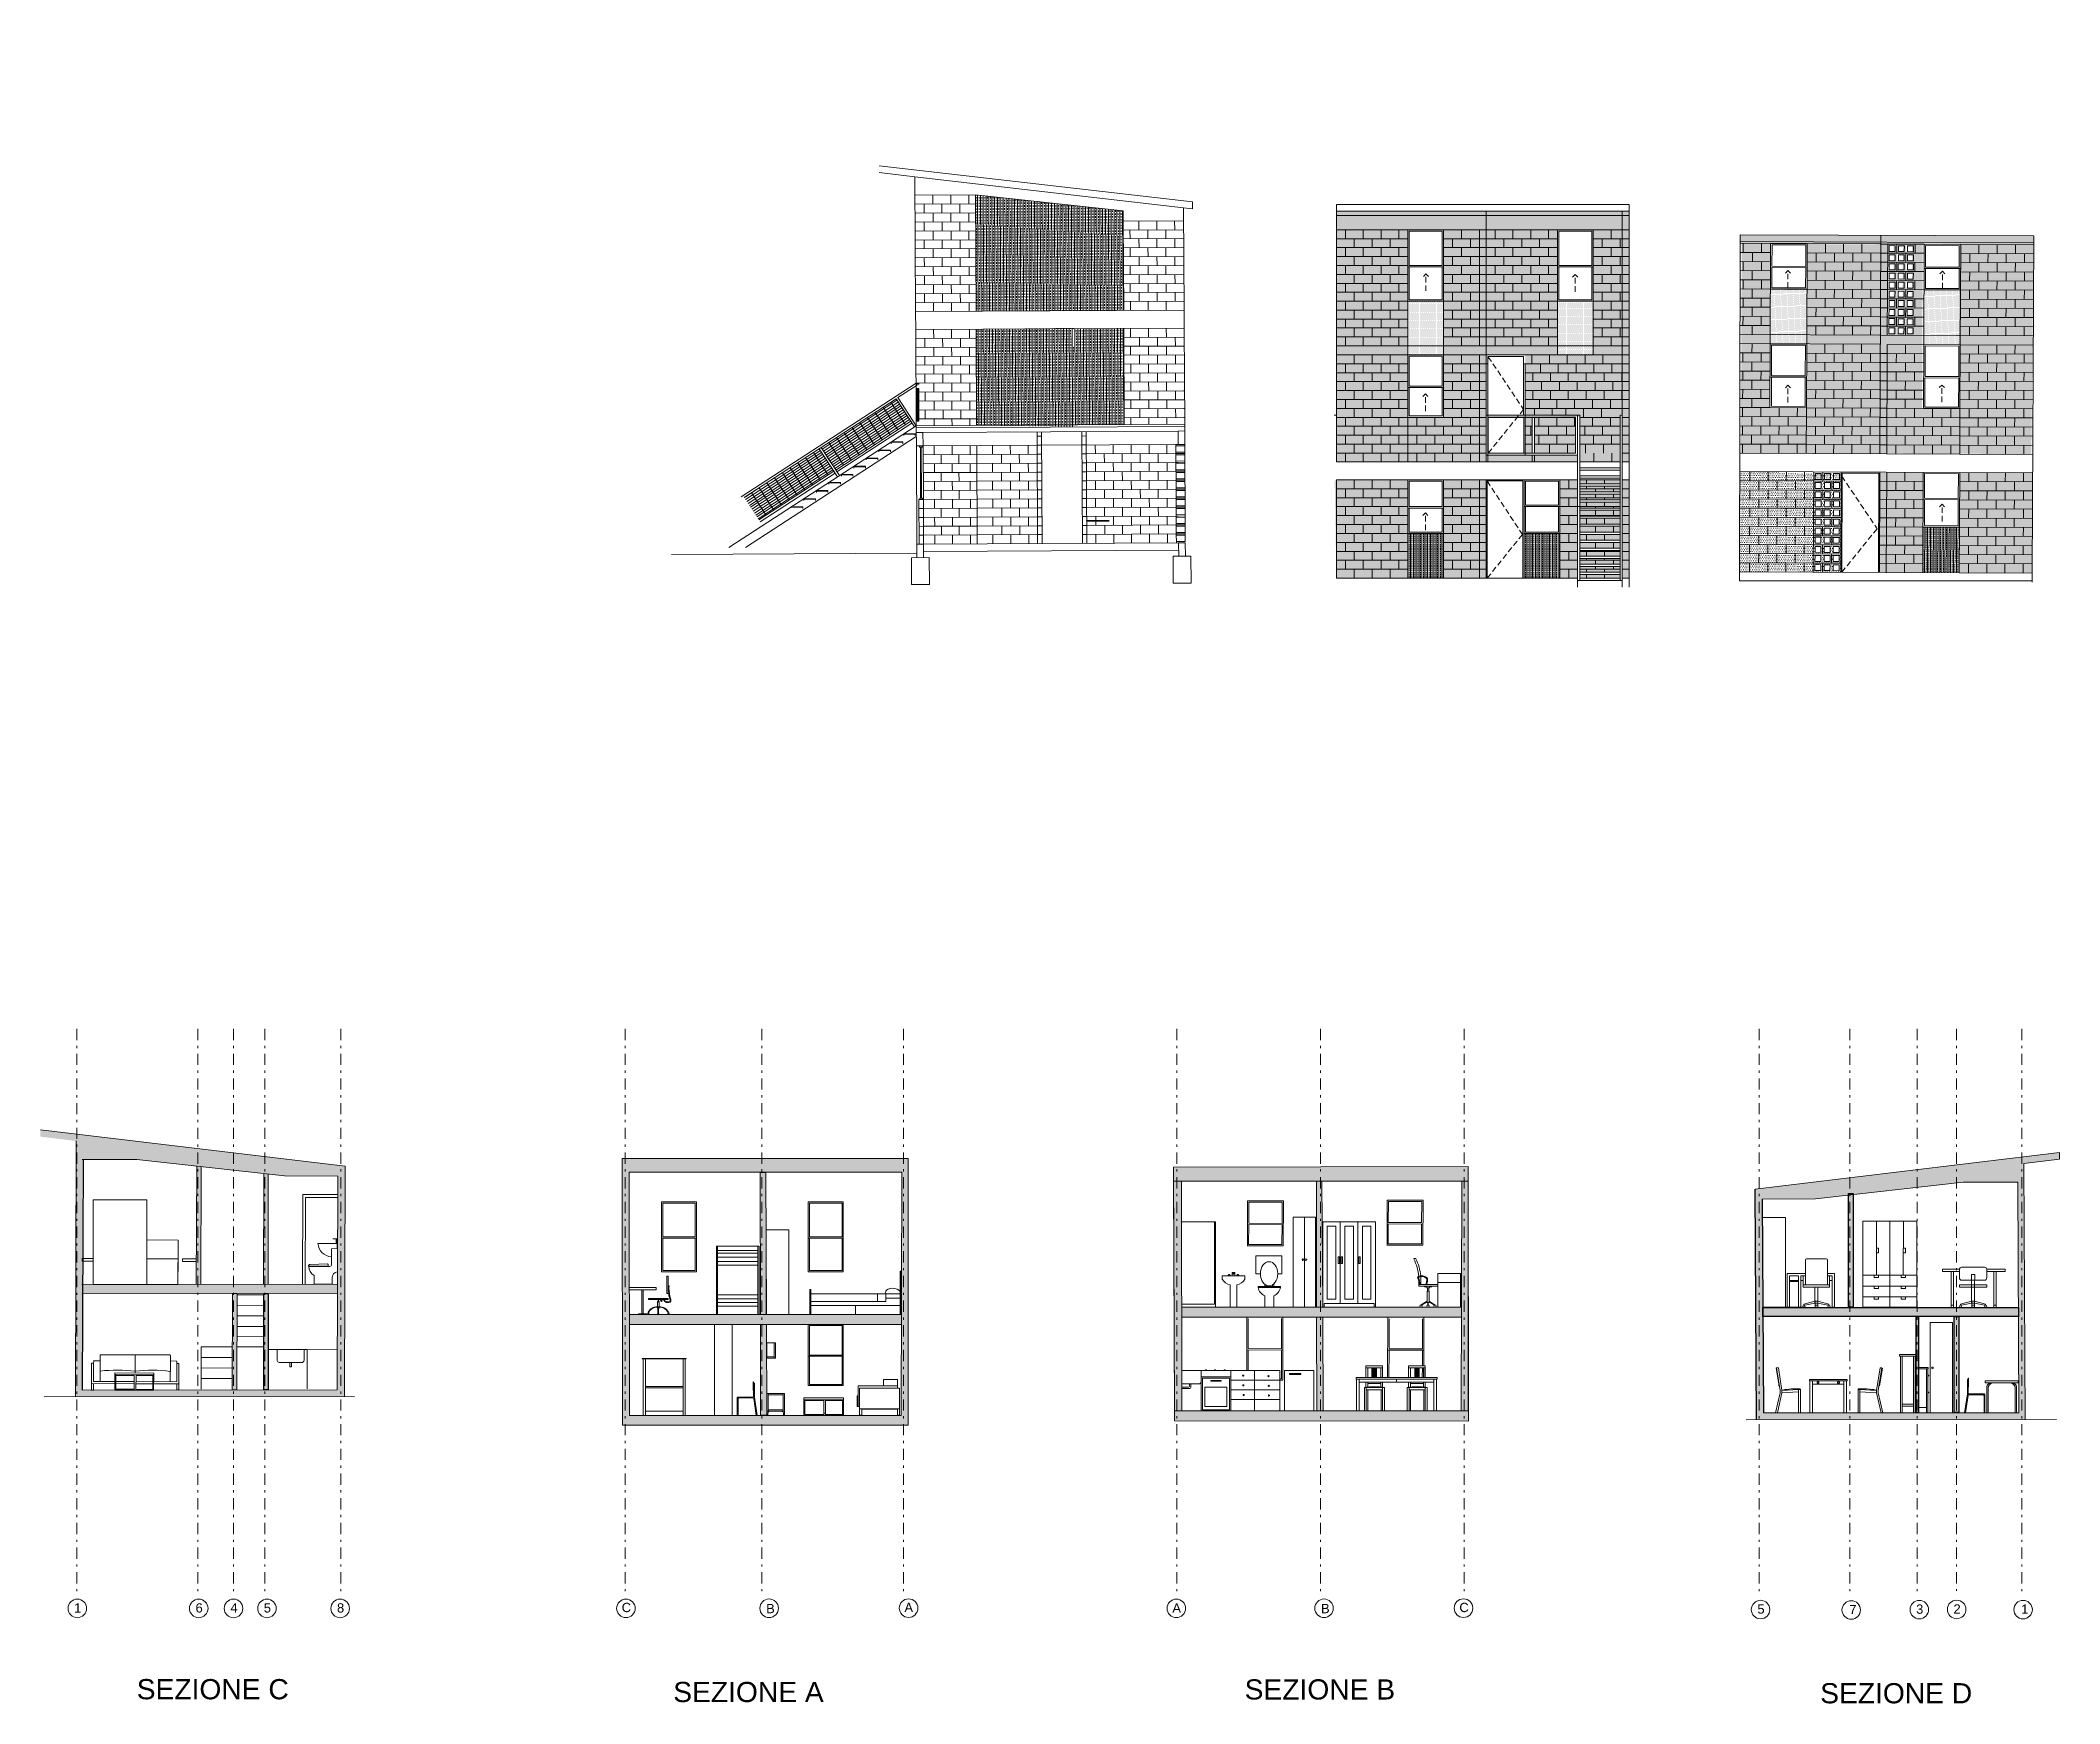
# Model space of a CAD drawing. Header units: inches. Extents: x -26 to 192, y 12 to 124.
# Drawn here: x -26.2 to 63.8, y 50 to 124.1 of the extents above; entities that cross this region are included whole.
import ezdxf

# ---------------------------------------------------------------- set-up
doc = ezdxf.new("R2010")
doc.units = ezdxf.units.IN
doc.header["$MEASUREMENT"] = 0
doc.linetypes.add('DASHDOT', pattern=[1, 0.5, -0.25, 0, -0.25])
doc.linetypes.add('HIDDEN', pattern=[0.375, 0.25, -0.125])
for name, color, linetype, lineweight in [('A-ANNO-NOTE', 255, 'Continuous', 35), ('A-ELEV-MBE1', 7, 'Continuous', 35), ('A-ELEV-OVHD', 3, 'HIDDEN', 18), ('A-ELEV-PATT', 8, 'Continuous', 18), ('A-GLAZ-FULL', 4, 'Continuous', 25), ('A-SECT-MCUT', 7, 'Continuous', 35), ('Arredi', 3, 'Continuous', 15), ('linee', 255, 'DASHDOT', 13), ('Muri esterni', 1, 'Continuous', 30), ('S.Finestre', 6, 'Continuous', 30)]:
    doc.layers.add(name, color=color, linetype=linetype, lineweight=lineweight)
doc.styles.add('E-ROMANS', font='romans.shx', dxfattribs={"width": 0.8})
doc.styles.get("Standard").update_dxf_attribs({"font": 'Arial.ttf'})
doc.dimstyles.new('E-0200_TICK_12', dxfattribs={"dimscale": 0.001, "dimtxt": 240, "dimasz": 240, "dimexe": 120, "dimexo": 80, "dimgap": 120, "dimtad": 0, "dimzin": 0, "dimdsep": 46, "dimtxsty": 'E-ROMANS', "dimblk": 'OBLIQUE', "dimcen": 120, "dimclrd": 256, "dimclre": 256, "dimclrt": 256, "dimadec": 0, "dimazin": 0, "dimtfac": 1, "dimtmove": 1, "dimatfit": 3, "dimldrblk": 'OPEN90', "dimfxl": 1, "dimtfill": 1, "dimtolj": 1, "dimtzin": 0, "dimlwd": -1, "dimarcsym": 0})
pattern_1 = [(90, (92.71869, 671.23585), (-0.078965721, 0.03948286), [0, -0.078965721])]

msp = doc.modelspace()

# ---------------------------------------------------------------- texts
at = {"layer": 'A-ANNO-NOTE', "color": 0, "lineweight": 5, "char_height": 0.413, "attachment_point": 1}
for s, insert in [('1', (-24.673, 54.519)), ('6', (-19.265, 54.519)), ('4', (-17.715, 54.519)), ('5', (-16.226, 54.519)), ('8', (-12.966, 54.519)), ('B', (6.148, 54.489)), ('A', (24.242, 54.515)), ('B', (30.865, 54.489)), ('5', (50.3, 54.467)), ('7', (54.395, 54.448)), ('3', (57.37, 54.464)), ('2', (59.034, 54.472)), ('1', (62.05, 54.465))]:
    msp.add_mtext_dynamic_manual_height_columns(s, width=2.13344, gutter_width=1, heights=[0], dxfattribs=dict(at, insert=insert))
at = {"layer": 'A-ANNO-NOTE', "color": 0, "lineweight": 0, "char_height": 0.413, "attachment_point": 1}
for s, insert in [('C', (-0.284, 54.538)), ('A', (12.308, 54.538)), ('C', (37.025, 54.538))]:
    msp.add_mtext_dynamic_manual_height_columns(s, width=2.13344, gutter_width=1, heights=[0], dxfattribs=dict(at, insert=insert))
at = {"layer": 'Arredi', "color": 0, "char_height": 0.8995, "attachment_point": 1}
for s, insert in [('SEZIONE C', (-21.886, 51.141)), ('SEZIONE A', (2.011, 51.016)), ('SEZIONE B', (27.462, 51.131)), ('SEZIONE D', (53.096, 50.961))]:
    msp.add_mtext_dynamic_manual_height_columns(s, width=15.62146, gutter_width=1, heights=[0], dxfattribs=dict(at, insert=insert))

# ---------------------------------------------------------------- blocks, each defined once
blk = doc.blocks.new('_Oblique')
at = {"color": 0, "linetype": 'ByBlock', "lineweight": -2}
blk.add_line((-0.5, -0.5), (0.5, 0.5), dxfattribs=at)

# ---------------------------------------------------------------- hatches: boundary and pattern name
at = {"lineweight": 0}
h = msp.add_hatch(color=0, dxfattribs=at)
h.dxf.hatch_style = 1
h.set_gradient(color1=(51, 51, 51), color2=(51, 51, 51), tint=1)
h.paths.add_polyline_path([(-24.612, 63.715), (-12.638, 63.727), (-12.604, 73.992), (-26.176, 75.604), (-26.176, 75.303), (-24.588, 75.114)])
h.paths.add_polyline_path([(-21.884, 74.289), (-15.299, 73.559), (-12.93, 73.551), (-12.962, 64.032), (-21.919, 64.016), (-21.919, 64.011), (-21.996, 64.011), (-22.083, 64.015), (-22.86, 64.014), (-24.334, 64.011), (-24.312, 74.284)], flags=16)
h.paths.add_polyline_path([(-20.047, 68.72), (-19.231, 68.722), (-19.227, 69.737), (-20.044, 69.74)], flags=0)
h.paths.add_polyline_path([(-17.415, 68.312), (-17.429, 64.024), (-17.638, 64.025), (-17.636, 64.525), (-19.015, 64.529), (-19.003, 68.309)], flags=0)
h.paths.add_polyline_path([(-23.806, 64.401), (-23.804, 65.207), (-23.9, 65.207), (-23.902, 64.401)], flags=0)
h.paths.add_polyline_path([(-22.857, 64.782), (-21.13, 64.776), (-21.13, 64.699), (-22.857, 64.705)], flags=0)
h.paths.add_polyline_path([(-14.287, 65.817), (-14.43, 65.364, -0.347993), (-14.531, 65.238), (-14.994, 65.239), (-14.995, 65.046), (-15.072, 65.046), (-15.632, 65.281), (-15.63, 65.821)], flags=0)
h = msp.add_hatch(color=0, dxfattribs=at)
h.dxf.hatch_style = 1
h.set_gradient(color1=(51, 51, 51), color2=(51, 51, 51), tint=1)
h.paths.add_polyline_path([(62.173, 74.106), (63.761, 74.299), (63.761, 74.6), (50.192, 72.96), (50.247, 62.696), (62.221, 62.708)])
h.paths.add_polyline_path([(61.899, 73.276), (61.942, 63.003), (50.57, 63.001), (50.519, 72.52), (52.888, 72.532), (59.472, 73.276)], flags=16)
at = {"layer": 'A-ELEV-PATT', "lineweight": 0}
h = msp.add_hatch(dxfattribs=at)
h.set_pattern_fill('DOTS,_O', scale=0.049742, angle=90)
h.set_pattern_definition([(90, (134.21021, 679.67103), (-0.078965721, 0.03948286), [0, -0.078965721])])
h.paths.add_polyline_path([(44.283, 115.704), (44.283, 116.531), (38.215, 116.531), (38.215, 115.704)])
h.paths.add_polyline_path([(50.756, 124.139), (52.348, 124.139), (52.348, 124.139), (50.756, 124.139)])
h = msp.add_hatch(dxfattribs=at)
h.set_pattern_fill('DOTS,_O', scale=0.050799, angle=90)
h.set_pattern_definition([(90, (142.39543, 689.23346), (-0.080643944, 0.040321972), [0, -0.080643944])])
h.paths.add_polyline_path([(55.8, 115.453), (49.538, 115.478), (49.537, 115.1), (55.799, 115.068)])
h.paths.add_polyline_path([(57.168, 121.895), (58.793, 121.895), (58.793, 121.895), (57.168, 121.895)])
h = msp.add_hatch(dxfattribs=at)
h.set_pattern_fill('TRANS', scale=0.019928, angle=0.30319, style=0)
h.set_pattern_definition([(90.303195, (610.32761, -0.22858), (-0.126543666, -0.000669643), []), (90.303195, (610.26434, -0.22891), (-0.126543666, -0.000669643), [0.06327272, -0.06327272])])
h.paths.add_polyline_path([(22.053, 116.091), (22.051, 116.544), (15.471, 117.252), (15.498, 112.071), (22.075, 112.105)])
h.paths.add_polyline_path([(19.849, 111.322), (15.502, 111.273), (15.525, 106.989), (19.81, 106.938)])
h.paths.add_polyline_path([(22.079, 111.308), (19.787, 111.296), (19.81, 107.012), (22.101, 107.024)])
h = msp.add_hatch(dxfattribs=at)
h.set_pattern_fill('DOTS,_O', scale=0.049742, angle=90)
h.set_pattern_definition([(90, (118.186685, 671.23585), (-0.078965721, 0.03948286), [0, -0.078965721])])
h.paths.add_polyline_path([(38.215, 116.531), (31.549, 116.531), (31.549, 105.358), (38.215, 105.358)])
h.paths.add_polyline_path([(34.733, 115.704), (36.324, 115.704), (36.324, 107.347), (34.733, 107.347)], flags=16)
h = msp.add_hatch(dxfattribs=at)
h.set_pattern_fill('DOTS,_O', scale=0.049742, angle=90)
h.set_pattern_definition(pattern_1)
h.paths.add_polyline_path([(44.582, 116.531), (44.283, 116.531), (44.283, 105.358), (44.582, 105.358)])
h = msp.add_hatch(dxfattribs=at)
h.set_pattern_fill('DOTS,_O', scale=0.049742, angle=90)
h.set_pattern_definition([(90, (129.05214, 669.578855), (-0.078965721, 0.03948286), [0, -0.078965721])])
h.paths.add_polyline_path([(41.398, 115.704), (38.215, 115.704), (38.215, 110.133), (41.398, 110.133)])
h.paths.add_polyline_path([(45.598, 114.047), (47.19, 114.047), (47.19, 114.047), (45.598, 114.047)])
h = msp.add_hatch(dxfattribs=at)
h.set_pattern_fill('DOTS,_O', scale=0.049742, angle=90)
h.set_pattern_definition([(90, (133.793205, 669.73296), (-0.078965721, 0.03948286), [0, -0.078965721])])
h.paths.add_polyline_path([(44.582, 115.704), (42.93, 115.704), (43.015, 107.547), (44.582, 107.745)])
h.paths.add_polyline_path([(50.339, 114.201), (51.931, 114.201), (51.931, 114.201), (50.339, 114.201)])
h = msp.add_hatch(dxfattribs=at)
h.set_pattern_fill('DOTS', scale=0.050799, angle=179.76122, style=0)
h.set_pattern_definition([(359.761219, (-2.193, -428.23094), (0.040657705, 0.080475202), [0, -0.080643944])])
h.paths.add_polyline_path([(62.607, 115.426), (55.549, 115.454), (55.695, 105.741), (62.502, 105.712)])
h.paths.add_polyline_path([(59.26, 107.758), (57.634, 107.765), (57.665, 115.08), (59.29, 115.073)], flags=16)
h.paths.add_polyline_path([(57.172, 111.495), (56.908, 111.496), (56.909, 111.761), (57.173, 111.759)], flags=16)
h.paths.add_polyline_path([(57.171, 111.353), (57.17, 111.089), (56.906, 111.09), (56.907, 111.354)], flags=16)
h.paths.add_polyline_path([(57.174, 111.902), (56.91, 111.903), (56.911, 112.167), (57.175, 112.166)], flags=16)
h.paths.add_polyline_path([(57.175, 112.308), (56.911, 112.309), (56.912, 112.573), (57.177, 112.572)], flags=16)
h.paths.add_polyline_path([(57.177, 112.714), (56.913, 112.716), (56.914, 112.98), (57.178, 112.979)], flags=16)
h.paths.add_polyline_path([(57.179, 113.121), (56.915, 113.122), (56.916, 113.386), (57.18, 113.385)], flags=16)
h.paths.add_polyline_path([(56.766, 111.497), (56.502, 111.498), (56.503, 111.762), (56.767, 111.761)], flags=16)
h.paths.add_polyline_path([(56.765, 111.355), (56.764, 111.091), (56.5, 111.092), (56.501, 111.356)], flags=16)
h.paths.add_polyline_path([(56.767, 111.903), (56.503, 111.904), (56.504, 112.169), (56.768, 112.168)], flags=16)
h.paths.add_polyline_path([(56.769, 112.31), (56.505, 112.311), (56.506, 112.575), (56.77, 112.574)], flags=16)
h.paths.add_polyline_path([(57.181, 113.527), (56.916, 113.528), (56.917, 113.793), (57.182, 113.791)], flags=16)
h.paths.add_polyline_path([(56.771, 112.716), (56.507, 112.717), (56.508, 112.981), (56.772, 112.98)], flags=16)
h.paths.add_polyline_path([(56.772, 113.123), (56.508, 113.124), (56.509, 113.388), (56.774, 113.387)], flags=16)
h.paths.add_polyline_path([(57.182, 113.934), (56.918, 113.935), (56.919, 114.199), (57.183, 114.198)], flags=16)
h.paths.add_polyline_path([(56.359, 111.499), (56.095, 111.5), (56.096, 111.764), (56.36, 111.763)], flags=16)
h.paths.add_polyline_path([(56.359, 111.356), (56.358, 111.092), (56.093, 111.093), (56.095, 111.358)], flags=16)
h.paths.add_polyline_path([(56.361, 111.905), (56.097, 111.906), (56.098, 112.17), (56.362, 112.169)], flags=16)
h.paths.add_polyline_path([(56.774, 113.529), (56.51, 113.53), (56.511, 113.794), (56.775, 113.793)], flags=16)
h.paths.add_polyline_path([(56.363, 112.311), (56.099, 112.313), (56.1, 112.577), (56.364, 112.576)], flags=16)
h.paths.add_polyline_path([(57.184, 114.34), (56.92, 114.341), (56.921, 114.605), (57.185, 114.604)], flags=16)
h.paths.add_polyline_path([(56.364, 112.718), (56.1, 112.719), (56.101, 112.983), (56.365, 112.982)], flags=16)
h.paths.add_polyline_path([(56.776, 113.935), (56.512, 113.936), (56.513, 114.201), (56.777, 114.199)], flags=16)
h.paths.add_polyline_path([(56.366, 113.124), (56.102, 113.125), (56.103, 113.39), (56.367, 113.388)], flags=16)
h.paths.add_polyline_path([(57.186, 114.746), (56.922, 114.748), (56.923, 115.012), (57.187, 115.011)], flags=16)
h.paths.add_polyline_path([(56.368, 113.531), (56.104, 113.532), (56.105, 113.796), (56.369, 113.795)], flags=16)
h.paths.add_polyline_path([(56.778, 114.342), (56.513, 114.343), (56.515, 114.607), (56.779, 114.606)], flags=16)
h.paths.add_polyline_path([(56.369, 113.937), (56.105, 113.938), (56.106, 114.202), (56.371, 114.201)], flags=16)
h.paths.add_polyline_path([(56.779, 114.748), (56.515, 114.749), (56.516, 115.013), (56.78, 115.012)], flags=16)
h.paths.add_polyline_path([(56.371, 114.343), (56.107, 114.345), (56.108, 114.609), (56.372, 114.608)], flags=16)
h.paths.add_polyline_path([(56.373, 114.75), (56.109, 114.751), (56.11, 115.015), (56.374, 115.014)], flags=16)
h = msp.add_hatch(dxfattribs=at)
h.set_pattern_fill('DOTS,_O', scale=0.049737, angle=90)
h.set_pattern_definition([(90, (135.24174, 668.98364), (-0.078957975, 0.039478988), [0, -0.078957975])])
h.paths.add_polyline_path([(50.891, 115.094), (49.601, 115.099), (49.562, 105.747), (50.865, 105.741)])
h.paths.add_polyline_path([(52.517, 115.087), (52.578, 113.798), (52.605, 112.949), (52.507, 112.649)])
h = msp.add_hatch(dxfattribs=at)
h.set_pattern_fill('DOTS,_O', scale=0.049737, angle=90)
h.set_pattern_definition([(90, (143.326825, 670.00805), (-0.078957975, 0.039478988), [0, -0.078957975])])
h.paths.add_polyline_path([(55.777, 115.051), (52.525, 115.065), (52.478, 105.74), (55.76, 105.721)])
h.paths.add_polyline_path([(59.881, 114.531), (61.473, 114.531), (61.473, 114.531), (59.881, 114.531)])
h = msp.add_hatch(dxfattribs=at)
h.set_pattern_fill('DOTS,_O', scale=0.049742, angle=90)
h.set_pattern_definition([(90, (138.88237, 669.027665), (-0.078965721, 0.03948286), [0, -0.078965721])])
h.paths.add_polyline_path([(44.378, 108.036), (43.978, 107.889), (44.167, 107.496), (44.486, 107.496)])
h.paths.add_polyline_path([(55.428, 113.496), (57.02, 113.496), (57.02, 113.496), (55.428, 113.496)])
h = msp.add_hatch(dxfattribs=at)
h.set_pattern_fill('DOTS,_O', scale=0.029845, angle=90)
h.set_pattern_definition([(90, (118.186685, 671.23585), (-0.0473794325, 0.0236897163), [0, -0.0473794325])])
h.paths.add_polyline_path([(34.733, 110.133), (36.324, 110.133), (36.324, 112.521), (34.733, 112.521)])
h = msp.add_hatch(dxfattribs=at)
h.set_pattern_fill('DOTS,_O', scale=0.049742, angle=90)
h.set_pattern_definition([(90, (133.92139, 668.16766), (-0.078965721, 0.03948286), [0, -0.078965721])])
h.paths.add_polyline_path([(40.269, 107.347), (39.963, 107.347), (39.963, 105.756), (40.269, 105.756)])
h.paths.add_polyline_path([(50.467, 112.636), (52.059, 112.636), (52.059, 112.636), (50.467, 112.636)])
h = msp.add_hatch(dxfattribs=at)
h.set_pattern_fill('DOTS,_O', scale=0.029845, angle=90)
h.set_pattern_definition([(90, (124.828783, 671.176857), (-0.0473794325, 0.0236897163), [0, -0.0473794325])])
h.paths.add_polyline_path([(41.375, 110.074), (42.967, 110.074), (42.967, 112.462), (41.375, 112.462)])
h = msp.add_hatch(dxfattribs=at)
h.set_pattern_fill('DOTS,_O', scale=0.050799, angle=90)
h.set_pattern_definition([(90, (143.56336, 679.87567), (-0.080643944, 0.040321972), [0, -0.080643944])])
h.paths.add_polyline_path([(52.486, 107.772), (50.861, 107.779), (50.856, 105.742), (52.478, 105.74)])
h.paths.add_polyline_path([(58.336, 112.537), (59.961, 112.537), (59.961, 112.537), (58.336, 112.537)])
h = msp.add_hatch(dxfattribs=at)
h.set_pattern_fill('DOTS', scale=0.03048, angle=179.76122, style=0)
h.set_pattern_definition([(359.761219, (-8.96623, -428.209804), (0.024394623, 0.048285121), [0, -0.0483863662])])
h.paths.add_polyline_path([(52.508, 113.062), (50.883, 113.069), (50.873, 110.631), (52.498, 110.624)])
h = msp.add_hatch(dxfattribs=at)
h.set_pattern_fill('DOTS', scale=0.03048, angle=179.76122, style=0)
h.set_pattern_definition([(359.761219, (-2.12837, -428.25084), (0.024394623, 0.048285121), [0, -0.0483863662])])
h.paths.add_polyline_path([(59.346, 113.021), (57.721, 113.028), (57.711, 110.59), (59.336, 110.583)])
h = msp.add_hatch(dxfattribs=at)
h.set_pattern_fill('DOTS,_O', scale=0.049742, angle=90)
h.set_pattern_definition([(90, (136.59008, 667.28755), (-0.078965721, 0.03948286), [0, -0.078965721])])
h.paths.add_polyline_path([(42.194, 107.347), (40.369, 107.348), (40.369, 105.756), (42.194, 105.756)])
h.paths.add_polyline_path([(53.136, 111.756), (54.728, 111.756), (54.728, 111.756), (53.136, 111.756)])
h = msp.add_hatch(dxfattribs=at)
h.set_pattern_fill('DOTS,_O', scale=0.049742, angle=90)
h.set_pattern_definition([(90, (133.49972, 667.01364), (-0.078965721, 0.03948286), [0, -0.078965721])])
h.paths.add_polyline_path([(42.294, 105.656), (38.296, 105.656), (38.296, 105.358), (42.294, 105.358)])
h.paths.add_polyline_path([(50.046, 111.482), (51.637, 111.482), (51.637, 111.482), (50.046, 111.482)])
h = msp.add_hatch(dxfattribs=at)
h.set_pattern_fill('DOTS,_O', scale=0.049742, angle=90)
h.set_pattern_definition([(90, (138.61446, 666.88946), (-0.078965721, 0.03948286), [0, -0.078965721])])
h.paths.add_polyline_path([(44.201, 107.983), (42.41, 107.983), (42.393, 105.358), (44.184, 105.358)])
h.paths.add_polyline_path([(55.16, 111.358), (56.752, 111.358), (56.752, 111.358), (55.16, 111.358)])
h = msp.add_hatch(dxfattribs=at)
h.set_pattern_fill('DOTS,_O', scale=0.049742, angle=90)
h.set_pattern_definition([(90, (130.80307, 663.27155), (-0.078965721, 0.03948286), [0, -0.078965721])])
h.paths.add_polyline_path([(44.283, 110.133), (39.963, 110.133), (39.963, 107.447), (43.354, 107.347)])
h.paths.add_polyline_path([(47.349, 107.74), (48.941, 107.74), (48.941, 107.74), (47.349, 107.74)])
h = msp.add_hatch(dxfattribs=at)
h.set_pattern_fill('GRATE', scale=0.129535, angle=123.30319, style=0)
h.set_pattern_definition([(213.303195, (610.32761, -0.22858), (0.056454312, -0.085933034), []), (303.303195, (610.3276, -0.22858), (0.34373214, 0.22581725), [])])
h.paths.add_polyline_path([(12.588, 107.171), (11.937, 108.172), (8.599, 106.001), (9.25, 105)])
h.paths.add_polyline_path([(8.516, 105.946), (5.177, 103.775), (5.828, 102.775), (9.167, 104.946)])
h = msp.add_hatch(dxfattribs=at)
h.set_pattern_fill('DOTS,_O', scale=0.049742, angle=90)
h.set_pattern_definition([(90, (122.33624, 658.567), (-0.078965721, 0.03948286), [0, -0.078965721])])
h.paths.add_polyline_path([(34.733, 104.562), (31.473, 104.538), (31.549, 100.184), (34.733, 100.184)])
h.paths.add_polyline_path([(38.882, 103.035), (40.474, 103.035), (40.474, 103.035), (38.882, 103.035)])
h = msp.add_hatch(dxfattribs=at)
h.set_pattern_fill('DOTS,_O', scale=0.049742, angle=90)
h.set_pattern_definition(pattern_1)
h.paths.add_polyline_path([(38.215, 104.562), (36.324, 104.562), (36.324, 102.174), (36.324, 100.184), (38.215, 100.184)])
h.paths.add_polyline_path([(42.294, 104.562), (41.498, 104.562), (41.498, 100.184), (42.294, 100.184)])
h.paths.add_polyline_path([(44.184, 104.562), (42.393, 104.562), (42.393, 104.383), (44.184, 104.383)])
h.paths.add_polyline_path([(44.184, 104.283), (42.393, 104.283), (42.393, 104.025), (44.184, 104.025)])
h.paths.add_polyline_path([(44.184, 103.925), (42.393, 103.925), (42.393, 103.666), (44.184, 103.666)])
h.paths.add_polyline_path([(44.184, 103.567), (42.393, 103.567), (42.393, 103.308), (44.184, 103.308)])
h.paths.add_polyline_path([(44.184, 103.209), (42.393, 103.209), (42.393, 102.95), (44.184, 102.95)])
h.paths.add_polyline_path([(44.184, 102.851), (42.393, 102.851), (42.393, 102.592), (44.184, 102.592)])
h.paths.add_polyline_path([(44.184, 102.493), (42.393, 102.493), (42.393, 102.234), (44.184, 102.234)])
h.paths.add_polyline_path([(44.184, 102.134), (42.393, 102.134), (42.393, 101.876), (44.184, 101.876)])
h.paths.add_polyline_path([(44.184, 101.776), (42.393, 101.776), (42.393, 101.518), (44.184, 101.518)])
h.paths.add_polyline_path([(44.184, 101.418), (42.393, 101.418), (42.393, 101.159), (44.184, 101.159)])
h.paths.add_polyline_path([(44.184, 101.06), (42.393, 101.06), (42.393, 100.801), (44.184, 100.801)])
h.paths.add_polyline_path([(44.184, 100.702), (42.393, 100.702), (42.393, 100.443), (44.184, 100.443)])
h.paths.add_polyline_path([(44.184, 100.344), (42.393, 100.344), (42.393, 100.184), (44.184, 100.184)])
h.paths.add_polyline_path([(44.582, 104.562), (44.283, 104.562), (44.283, 100.184), (44.582, 100.184)])
h = msp.add_hatch(dxfattribs=at)
h.set_pattern_fill('DOTS', scale=0.050799, angle=359.76122, style=0)
h.set_pattern_definition([(179.761219, (112.22556, 643.762166), (-0.040657705, -0.080475202), [0, -0.080643944])])
h.paths.add_polyline_path([(49.51, 100.464), (54.061, 100.445), (54.08, 104.864), (49.518, 104.934)])
h.paths.add_polyline_path([(51.164, 100.543), (52.282, 100.452), (52.368, 100.452), (50.742, 100.458)], flags=16)
h.paths.add_polyline_path([(52.86, 104.036), (53.125, 104.035), (53.124, 103.771), (52.859, 103.772)], flags=16)
h.paths.add_polyline_path([(52.861, 104.178), (52.862, 104.442), (53.126, 104.441), (53.125, 104.177)], flags=16)
h.paths.add_polyline_path([(52.859, 103.63), (53.123, 103.628), (53.122, 103.364), (52.858, 103.365)], flags=16)
h.paths.add_polyline_path([(52.857, 103.223), (53.121, 103.222), (53.12, 102.958), (52.856, 102.959)], flags=16)
h.paths.add_polyline_path([(52.855, 102.817), (53.12, 102.816), (53.118, 102.552), (52.854, 102.553)], flags=16)
h.paths.add_polyline_path([(52.854, 102.41), (53.118, 102.409), (53.117, 102.145), (52.853, 102.146)], flags=16)
h.paths.add_polyline_path([(53.267, 104.034), (53.531, 104.033), (53.53, 103.769), (53.266, 103.77)], flags=16)
h.paths.add_polyline_path([(53.267, 104.176), (53.269, 104.441), (53.533, 104.44), (53.532, 104.175)], flags=16)
h.paths.add_polyline_path([(53.265, 103.628), (53.529, 103.627), (53.528, 103.363), (53.264, 103.364)], flags=16)
h.paths.add_polyline_path([(53.263, 103.221), (53.528, 103.22), (53.527, 102.956), (53.262, 102.957)], flags=16)
h.paths.add_polyline_path([(52.852, 102.004), (53.116, 102.003), (53.115, 101.739), (52.851, 101.74)], flags=16)
h.paths.add_polyline_path([(53.262, 102.815), (53.526, 102.814), (53.525, 102.55), (53.261, 102.551)], flags=16)
h.paths.add_polyline_path([(53.26, 102.409), (53.524, 102.408), (53.523, 102.143), (53.259, 102.145)], flags=16)
h.paths.add_polyline_path([(52.85, 101.598), (53.114, 101.596), (53.113, 101.332), (52.849, 101.333)], flags=16)
h.paths.add_polyline_path([(53.673, 104.033), (53.937, 104.031), (53.936, 103.767), (53.672, 103.768)], flags=16)
h.paths.add_polyline_path([(53.674, 104.175), (53.675, 104.439), (53.939, 104.438), (53.938, 104.174)], flags=16)
h.paths.add_polyline_path([(53.672, 103.626), (53.936, 103.625), (53.935, 103.361), (53.67, 103.362)], flags=16)
h.paths.add_polyline_path([(53.258, 102.002), (53.523, 102.001), (53.521, 101.737), (53.257, 101.738)], flags=16)
h.paths.add_polyline_path([(53.67, 103.22), (53.934, 103.219), (53.933, 102.955), (53.669, 102.956)], flags=16)
h.paths.add_polyline_path([(52.849, 101.191), (53.113, 101.19), (53.112, 100.926), (52.847, 100.927)], flags=16)
h.paths.add_polyline_path([(53.668, 102.813), (53.932, 102.812), (53.931, 102.548), (53.667, 102.549)], flags=16)
h.paths.add_polyline_path([(53.257, 101.596), (53.521, 101.595), (53.52, 101.331), (53.256, 101.332)], flags=16)
h.paths.add_polyline_path([(53.666, 102.407), (53.931, 102.406), (53.93, 102.142), (53.665, 102.143)], flags=16)
h.paths.add_polyline_path([(52.847, 100.785), (53.111, 100.784), (53.11, 100.52), (52.846, 100.521)], flags=16)
h.paths.add_polyline_path([(53.665, 102.001), (53.929, 101.999), (53.928, 101.735), (53.664, 101.736)], flags=16)
h.paths.add_polyline_path([(53.255, 101.19), (53.519, 101.188), (53.518, 100.924), (53.254, 100.925)], flags=16)
h.paths.add_polyline_path([(53.663, 101.594), (53.927, 101.593), (53.926, 101.329), (53.662, 101.33)], flags=16)
h.paths.add_polyline_path([(53.253, 100.783), (53.517, 100.782), (53.516, 100.518), (53.252, 100.519)], flags=16)
h.paths.add_polyline_path([(53.661, 101.188), (53.926, 101.187), (53.924, 100.923), (53.66, 100.924)], flags=16)
h.paths.add_polyline_path([(53.66, 100.781), (53.924, 100.78), (53.923, 100.516), (53.659, 100.517)], flags=16)
h = msp.add_hatch(dxfattribs=at)
h.set_pattern_fill('DOTS', scale=0.050799, angle=179.76122, style=0)
h.set_pattern_definition([(359.76122, (-28.1374, -428.14245), (0.040657705, 0.080475202), [0, -0.080643944])])
h.paths.add_polyline_path([(57.687, 104.9), (55.756, 104.908), (55.738, 100.438), (57.668, 100.43)])
h.paths.add_polyline_path([(62.564, 104.88), (59.312, 104.893), (59.294, 100.423), (62.545, 100.409)])
h = msp.add_hatch(dxfattribs=at)
h.set_pattern_fill('BRASS,_O', scale=0.019897, angle=90)
h.set_pattern_definition([(90, (92.71869, 671.23585), (-0.126345153, 8e-18), []), (90, (92.65551, 671.23585), (-0.126345153, 8e-18), [0.063172577, -0.031586288])])
h.paths.add_polyline_path([(36.324, 102.174), (34.733, 102.174), (34.733, 100.184), (36.324, 100.184)])
h.paths.add_polyline_path([(41.498, 102.174), (39.906, 102.174), (39.906, 100.184), (41.498, 100.184)])
h = msp.add_hatch(dxfattribs=at)
h.set_pattern_fill('BRASS', scale=0.02032, angle=269.76122, style=0)
h.set_pattern_definition([(89.76122, (3.15472, -428.27286), (-0.12902919, 0.000537734), []), (89.76122, (3.0902, -428.27259), (-0.12902919, 0.000537734), [0.064515155, -0.032257577])])
h.paths.add_polyline_path([(59.302, 102.455), (57.677, 102.462), (57.668, 100.43), (59.294, 100.423)])
at = {"layer": 'Arredi'}
h = msp.add_hatch(color=0, dxfattribs=at)
h.dxf.hatch_style = 1
h.set_gradient(color1=(51, 51, 51), color2=(51, 51, 51), tint=1)
h.paths.add_polyline_path([(-16.184, 68.728), (-16.184, 68.315), (-12.948, 68.321), (-12.946, 68.735)])
h = msp.add_hatch(color=0, dxfattribs=at)
h.dxf.hatch_style = 1
h.set_gradient(color1=(51, 51, 51), color2=(51, 51, 51), tint=1)
h.paths.add_polyline_path([(-12.948, 68.321), (-12.946, 68.735), (-16.184, 68.728), (-16.184, 68.315)])
at = {"layer": 'linee'}
h = msp.add_hatch(color=0, dxfattribs=at)
h.dxf.hatch_style = 1
h.set_gradient(color1=(51, 51, 51), color2=(51, 51, 51), tint=1)
h.paths.add_polyline_path([(56.801, 70.334), (56.901, 70.334), (56.901, 70.134), (56.801, 70.134)], flags=0)
h.paths.add_polyline_path([(50.194, 72.96), (50.26, 62.696), (62.221, 62.708), (62.173, 74.106), (63.761, 74.299), (63.761, 74.6)])
h.paths.add_polyline_path([(52.888, 72.532), (59.472, 73.276), (61.899, 73.276), (61.942, 63.003), (61.839, 63.003), (61.839, 63.001), (61.779, 63.001), (50.57, 63.001), (50.519, 72.52)], flags=16)
h.paths.add_polyline_path([(56.205, 71.534), (56.805, 71.534), (56.798, 69.134), (56.205, 69.134)], flags=0)
h.paths.add_polyline_path([(52.489, 69.859), (53.369, 69.859, -0.414214), (53.419, 69.809), (53.419, 69.204), (53.733, 69.204), (53.733, 67.704), (53.633, 67.704), (53.633, 68.904), (53.519, 68.904), (53.519, 68.699), (53.519, 68.599), (52.999, 68.599), (52.999, 67.979), (53.489, 67.844), (53.489, 67.804, -0.414214), (53.539, 67.754, -1), (53.439, 67.754, -0.414214), (53.489, 67.804), (53.439, 67.804), (52.997, 67.886), (52.987, 67.886), (52.987, 67.704), (52.87, 67.704), (52.87, 67.886), (52.86, 67.886), (52.419, 67.804), (52.369, 67.804, -0.414214), (52.419, 67.754, -0.410565), (52.369, 67.704), (52.233, 67.704), (52.233, 67.704), (51.633, 67.704), (51.633, 69.204), (52.439, 69.204), (52.439, 69.809, -0.414214)], flags=0)
h.paths.add_polyline_path([(56.198, 67.704), (54.998, 67.704), (54.998, 68.164), (56.198, 68.164)], flags=0)
h.paths.add_polyline_path([(54.998, 71.534), (55.598, 71.534), (55.598, 70.334), (55.698, 70.334), (55.698, 70.134), (55.598, 70.134), (55.598, 71.534), (54.998, 71.534), (54.998, 69.134), (54.998, 68.644), (56.898, 68.644), (56.898, 68.544), (56.698, 68.544), (56.698, 68.644), (55.698, 68.644), (55.698, 68.544), (55.498, 68.544), (55.498, 68.644), (54.998, 68.644)], flags=0)
h.paths.add_polyline_path([(53.519, 69.099), (53.633, 69.104), (53.419, 69.104), (53.419, 69.099)], flags=0)
h.paths.add_polyline_path([(52.439, 69.104), (52.439, 69.099), (52.439, 68.699), (52.339, 68.699), (52.339, 69.104)], flags=0)
h.paths.add_polyline_path([(52.133, 69.104), (52.133, 67.704), (51.733, 67.704), (51.733, 69.104)], flags=0)
h.paths.add_polyline_path([(57.47, 67.29), (57.47, 65.021), (57.91, 65.021), (57.91, 64.961), (57.89, 64.961), (57.89, 63.001), (57.83, 63.001), (57.83, 63.241), (57.47, 63.241), (57.47, 67.29), (57.37, 67.29), (57.37, 65.521), (57.33, 65.521), (57.33, 63.001), (57.25, 63.001), (57.25, 63.301), (56.75, 63.301), (56.75, 63.001), (56.67, 63.001), (56.67, 65.521), (56.63, 65.521), (56.63, 65.601), (57.37, 65.601), (57.37, 67.29)], flags=0)
h.paths.add_polyline_path([(58.538, 69.404), (59.299, 69.404, -0.356388), (59.397, 69.484), (60.417, 69.484, -0.356388), (60.515, 69.404), (61.338, 69.404), (61.338, 69.304), (60.938, 69.304), (60.938, 67.804), (60.838, 67.804), (60.838, 69.304), (60.517, 69.304), (60.517, 69.294), (60.517, 69.009, -0.414212), (60.417, 68.909), (59.981, 68.909), (59.979, 68.704), (60.517, 68.704), (60.517, 68.594), (59.977, 68.598), (59.977, 67.979), (60.467, 67.844), (60.467, 67.804, -0.414214), (60.517, 67.754, -1), (60.417, 67.754, -0.414214), (60.467, 67.804), (60.417, 67.804), (59.976, 67.886), (59.966, 67.886), (59.839, 67.886), (59.397, 67.804), (59.347, 67.804, -0.414214), (59.397, 67.754, -1), (59.297, 67.754, -0.414214), (59.347, 67.804), (59.347, 67.844), (59.839, 67.98), (59.837, 68.599), (59.297, 68.604), (59.297, 68.704), (59.837, 68.704), (59.837, 68.909), (59.397, 68.909, -0.414214), (59.297, 69.009), (59.297, 69.304), (59.038, 69.304), (59.038, 67.804), (58.938, 67.804), (58.938, 69.304), (58.538, 69.304)], flags=0)
h.paths.add_polyline_path([(51.234, 65.006), (51.395, 63.995, -0.192906), (51.422, 64.017, -0.056956), (52.198, 64.066, -0.61279), (52.213, 64.039), (52.213, 63.006), (52.133, 63.006), (52.133, 63.94), (51.395, 63.895), (51.193, 63.006), (51.113, 63.006), (51.315, 63.89), (51.315, 63.99), (51.281, 64.202, -0.095315), (51.261, 64.202), (51.249, 64.281), (51.147, 64.92), (51.135, 64.999, -0.100389), (51.154, 65.004), (51.154, 65.006)], flags=0)
h.paths.add_polyline_path([(57.995, 67.025), (58.995, 67.025), (58.995, 63.001), (57.995, 63.001)], flags=0)
h.paths.add_polyline_path([(52.615, 64.481), (54.295, 64.481), (54.295, 64.421), (54.275, 64.421), (54.275, 63.001), (54.155, 63.001), (54.155, 64.281), (52.755, 64.281), (52.755, 63.001), (52.635, 63.001), (52.635, 64.421), (52.615, 64.421)], flags=0)
h.paths.add_polyline_path([(52.955, 64.381), (53.035, 64.381), (53.035, 64.321), (52.955, 64.321)], flags=0)
h.paths.add_polyline_path([(55.767, 65.006), (55.847, 65.006), (55.845, 64.998, -0.100389), (55.865, 64.992), (55.852, 64.913), (55.752, 64.281), (55.739, 64.202, -0.095315), (55.719, 64.202), (55.685, 63.99), (55.685, 63.89), (55.887, 63.006), (55.807, 63.006), (55.605, 63.895), (54.867, 63.94), (54.867, 63.006), (54.787, 63.006), (54.787, 64.039, -0.61279), (54.802, 64.066, -0.056956), (55.578, 64.017, -0.192906), (55.605, 63.995)], flags=0)
h.paths.add_polyline_path([(53.875, 64.381), (53.955, 64.381), (53.955, 64.321), (53.875, 64.321)], flags=0)
h.paths.add_polyline_path([(58.135, 65.001, -1), (58.055, 65.001, -1)], flags=0)
h.paths.add_polyline_path([(59.692, 64.541), (59.706, 64.541), (59.706, 64.146), (59.692, 64.146), (59.692, 64.147, 0.096723), (59.652, 64.141), (59.652, 64.181), (59.652, 64.475, -0.096723), (59.692, 64.481)], flags=0)
h.paths.add_polyline_path([(60.439, 64.421), (61.919, 64.421), (61.919, 64.341), (60.83, 64.341, 0.298283), (60.579, 64.161), (60.579, 63.001), (60.519, 63.001), (60.519, 64.161, -0.356963), (60.703, 64.341), (60.439, 64.341)], flags=0)
at = {"layer": 'Muri esterni', "lineweight": 0}
h = msp.add_hatch(color=0, dxfattribs=at)
h.dxf.hatch_style = 1
h.set_gradient(color1=(51, 51, 51), color2=(51, 51, 51), tint=1)
h.paths.add_polyline_path([(-19.012, 73.97), (-19.211, 73.992), (-19.231, 68.722), (-19.031, 68.722)])
h.paths.add_polyline_path([(-16.029, 73.639), (-16.228, 73.662), (-16.236, 68.728), (-16.036, 68.728)])
h.paths.add_polyline_path([(-12.948, 68.321), (-12.946, 68.735), (-21.44, 68.718), (-21.44, 68.713), (-23.559, 68.713), (-24.324, 68.712), (-24.325, 68.299)])
h.paths.add_polyline_path([(-17.415, 68.311), (-17.624, 68.312), (-17.638, 64.025), (-17.429, 64.024)])
h = msp.add_hatch(color=0, dxfattribs=at)
h.dxf.hatch_style = 1
h.set_gradient(color1=(51, 51, 51), color2=(51, 51, 51), tint=1)
h.paths.add_polyline_path([(12.47, 74.326), (-0.259, 74.326), (-0.25, 62.451), (12.476, 62.451)])
h.paths.add_polyline_path([(0.052, 73.716), (12.187, 73.716), (12.159, 62.888), (9.59, 62.888), (9.59, 62.883), (7.834, 62.883), (6.961, 62.884), (6.961, 62.884), (6.922, 62.884), (6.219, 62.884), (6.219, 62.884), (6.18, 62.884), (5.749, 62.884), (5.749, 62.884), (5.71, 62.884), (4.9, 62.884), (4.9, 62.884), (4.861, 62.884), (2.549, 62.885), (2.549, 62.885), (2.453, 62.885), (0.057, 62.888)], flags=16)
h.paths.add_polyline_path([(0.634, 65.401), (0.634, 65.42), (2.585, 65.42), (2.585, 65.401), (2.453, 63.082), (2.453, 64.116), (0.77, 64.116), (0.77, 65.401)], flags=0)
h.paths.add_polyline_path([(6.961, 63.859), (6.961, 63.069), (6.766, 63.069), (6.18, 63.079), (6.902, 63.079), (6.902, 63.859)], flags=0)
h.paths.add_polyline_path([(8.026, 66.942), (8.026, 66.943), (9.587, 66.943), (9.587, 64.212), (8.026, 64.212), (8.026, 66.942), (6.166, 66.942), (6.169, 66.123), (6.571, 66.123), (6.571, 65.44), (6.173, 65.44), (6.185, 62.897), (5.902, 62.895), (5.897, 66.942)], flags=0)
h.paths.add_polyline_path([(0.677, 67.416), (0.862, 67.416, -0.321972), (1.307, 67.729), (1.307, 68.053), (0.677, 68.053)], flags=0)
h.paths.add_polyline_path([(1.486, 69.283), (1.486, 72.405), (3.047, 72.405), (3.047, 69.283)], flags=0)
h.paths.add_polyline_path([(1.545, 69.342), (1.545, 70.786), (2.989, 70.786), (2.989, 69.342)], flags=0)
h.paths.add_polyline_path([(4.897, 63.703), (5.577, 63.703, 0.368018), (5.586, 63.712, 1.341299), (5.575, 64.123, -0.905569), (5.586, 64.327), (5.625, 64.327), (5.625, 63.664), (4.936, 63.664)], flags=0)
h.paths.add_polyline_path([(1.545, 70.844), (1.545, 72.347), (2.989, 72.347), (2.989, 70.844)], flags=0)
h.paths.add_polyline_path([(7.834, 63.664), (9.59, 63.664), (9.59, 63.586), (9.59, 62.883), (7.834, 62.883)], flags=0)
h.paths.add_polyline_path([(8.084, 65.519), (9.528, 65.519), (9.528, 64.27), (8.084, 64.27)], flags=0)
h.paths.add_polyline_path([(9.551, 63.547), (9.551, 62.922), (8.79, 62.922), (8.79, 62.883), (8.712, 62.883), (8.712, 63.586), (8.79, 63.586)], flags=0)
h.paths.add_polyline_path([(8.084, 65.577), (8.084, 66.885), (9.528, 66.885), (9.528, 65.577)], flags=0)
h.paths.add_polyline_path([(8.026, 69.283), (8.026, 72.405), (9.587, 72.405), (9.587, 69.283)], flags=0)
h.paths.add_polyline_path([(8.084, 69.342), (8.084, 70.786), (9.528, 70.786), (9.528, 69.342)], flags=0)
h.paths.add_polyline_path([(8.084, 70.844), (8.084, 72.347), (9.528, 72.347), (9.528, 70.844)], flags=0)
h.paths.add_polyline_path([(11.373, 64.202), (11.373, 64.493), (12.002, 64.493), (12.002, 64.202), (12.011, 64.103), (12.095, 64.103), (12.095, 63.186), (12.095, 62.893), (12.004, 62.893), (10.419, 63.167), (10.404, 63.167), (10.404, 62.893), (10.306, 62.893), (10.306, 63.186), (10.288, 63.284), (10.241, 63.284), (10.202, 63.284), (10.202, 63.735), (10.243, 64.202)], flags=0)
h.paths.add_polyline_path([(11.105, 67.968), (11.105, 68.307), (11.476, 68.307), (11.476, 67.968)], flags=0)
h = msp.add_hatch(color=0, dxfattribs=at)
h.dxf.hatch_style = 1
h.set_gradient(color1=(51, 51, 51), color2=(51, 51, 51), tint=1)
h.paths.add_polyline_path([(24.656, 73.318), (24.297, 73.318), (24.336, 63.094), (24.524, 63.088), (24.661, 63.088)])
h.paths.add_polyline_path([(37.115, 67.705), (24.659, 67.705), (24.659, 67.256), (37.114, 67.256)])
h.paths.add_polyline_path([(30.941, 67.256), (30.665, 67.256), (30.67, 63.084), (30.961, 63.084)])
h.paths.add_polyline_path([(30.907, 73.318), (30.657, 73.318), (30.664, 67.705), (30.939, 67.705)])
h.paths.add_polyline_path([(37.428, 63.074), (28.346, 63.084), (24.345, 63.084), (24.345, 62.639), (37.428, 62.624)])
h.paths.add_polyline_path([(37.423, 73.976), (24.295, 73.945), (24.297, 73.318), (24.656, 73.318), (37.423, 73.318)])
h.paths.add_polyline_path([(37.423, 73.318), (37.129, 73.318), (37.103, 63.084), (37.423, 63.084)])
h = msp.add_hatch(color=0, dxfattribs=at)
h.dxf.hatch_style = 1
h.set_gradient(color1=(51, 51, 51), color2=(51, 51, 51), tint=1)
h.paths.add_polyline_path([(5.833, 67.379), (5.833, 67.379), (5.778, 67.379), (3.938, 67.379), (0.055, 67.379), (0.055, 66.942), (8.026, 66.942), (8.026, 66.943), (9.587, 66.943), (12.17, 66.942), (12.171, 67.379)])
h.paths.add_polyline_path([(6.153, 69.569), (6.134, 73.704), (5.89, 73.704), (5.897, 67.379), (6.153, 67.379)])
h.paths.add_polyline_path([(6.166, 66.942), (5.897, 66.942), (5.902, 62.895), (6.18, 62.897), (6.18, 63.079), (6.18, 63.859)])
at = {"layer": 'Muri esterni'}
h = msp.add_hatch(color=0, dxfattribs=at)
h.dxf.hatch_style = 1
h.set_gradient(color1=(51, 51, 51), color2=(51, 51, 51), tint=1)
h.paths.add_polyline_path([(54.417, 67.691), (54.417, 67.298), (57.414, 67.298), (57.414, 67.691)])
h.paths.add_polyline_path([(57.414, 67.691), (57.414, 67.298), (59.171, 67.298), (59.171, 67.691)])
h.paths.add_polyline_path([(59.171, 67.691), (59.171, 67.298), (61.923, 67.298), (61.923, 67.661), (61.923, 67.691)])
h.paths.add_polyline_path([(54.417, 67.298), (54.417, 67.691), (50.545, 67.691), (50.547, 67.298)])
h.paths.add_polyline_path([(54.565, 72.722), (54.417, 72.705), (54.417, 67.702), (54.565, 67.702)])
h.paths.add_polyline_path([(54.417, 72.705), (54.365, 72.699), (54.365, 67.702), (54.417, 67.702)])
h.paths.add_polyline_path([(57.37, 63.01), (57.414, 63.01), (57.414, 67.29), (57.37, 67.29)])
h.paths.add_polyline_path([(57.469, 67.29), (57.414, 67.29), (57.414, 63.01), (57.469, 63.01)])
h.paths.add_polyline_path([(59.27, 67.29), (59.171, 67.29), (59.171, 63.01), (59.27, 63.01)])
h.paths.add_polyline_path([(59.171, 67.29), (59.07, 67.29), (59.07, 63.01), (59.171, 63.01)])
at = {"layer": 'Muri esterni', "lineweight": 0}
h = msp.add_hatch(color=0, dxfattribs=at)
h.dxf.hatch_style = 1
h.set_gradient(color1=(51, 51, 51), color2=(51, 51, 51), tint=1)
h.paths.add_polyline_path([(-16.242, 64.026), (-16.032, 64.026), (-16.018, 68.315), (-16.228, 68.315)])

# ---------------------------------------------------------------- linework, layer by layer
at = {"color": 0, "lineweight": 0}
for p, q in [((-13.986, 68.74), (-13.179, 68.737)), ((-17.416, 67.793), (-16.229, 67.789)), ((-17.415, 68.265), (-16.228, 68.261)), ((-17.419, 66.85), (-16.232, 66.846)), ((-17.418, 67.321), (-16.231, 67.317)), ((3.853, 62.884), (3.853, 66.942)), ((4.634, 62.884), (4.634, 66.942)), ((-19.01, 65.945), (-17.632, 65.94)), ((-17.422, 65.939), (-16.235, 65.935)), ((-17.421, 66.41), (-16.234, 66.405)), ((6.18, 65.44), (6.18, 66.123)), ((-19.013, 65.001), (-17.635, 64.996)), ((-19.012, 65.473), (-17.633, 65.468)), ((-19.015, 64.529), (-17.636, 64.525)), ((6.18, 63.079), (6.18, 63.859)), ((6.219, 62.884), (6.219, 63.001))]:
    msp.add_line(p, q, dxfattribs=at)
for points in [[(6.166, 66.942), (6.185, 62.897), (5.902, 62.895), (5.897, 66.942)], [(-19.017, 64.057), (-19.01, 65.945)], [(6.239, 63.859), (6.239, 63.079)], [(61.839, 64.161), (61.839, 63.001), (61.779, 63.001)], [(6.18, 63.079), (6.18, 62.884), (6.219, 62.884)]]:
    msp.add_lwpolyline(points, dxfattribs=at)
at = {"layer": 'A-ANNO-NOTE', "color": 0, "lineweight": 0}
for centre in [(-24.531, 54.29), (-19.123, 54.29), (-17.574, 54.29), (-16.085, 54.29), (-12.825, 54.29), (-0.096, 54.291), (6.282, 54.296), (12.494, 54.302), (24.419, 54.291), (30.998, 54.296), (37.21, 54.302), (50.441, 54.238), (54.48, 54.22), (57.511, 54.236), (59.175, 54.243), (62.135, 54.236)]:
    msp.add_circle(centre, 0.413, dxfattribs=at)
at = {"layer": 'A-ELEV-MBE1', "color": 7, "lineweight": 0}
for p, q in [((12.808, 112.056), (12.776, 118.066)), ((13.578, 117.242), (13.58, 116.843)), ((14.375, 117.246), (14.377, 116.848)), ((15.172, 117.25), (15.174, 116.852)), ((15.471, 117.252), (15.498, 112.071)), ((22.051, 116.544), (15.471, 117.252)), ((13.181, 116.841), (13.183, 116.443)), ((13.185, 116.044), (13.188, 115.646)), ((13.582, 116.445), (13.584, 116.046)), ((13.978, 116.845), (13.98, 116.447)), ((13.983, 116.048), (13.985, 115.65)), ((14.379, 116.449), (14.381, 116.05)), ((14.775, 116.85), (14.778, 116.451)), ((14.78, 116.053), (14.782, 115.654)), ((15.176, 116.453), (15.178, 116.055)), ((22.053, 116.091), (22.051, 116.544)), ((22.053, 116.091), (22.075, 112.105)), ((22.751, 116.095), (22.753, 115.696)), ((23.548, 116.099), (23.55, 115.7)), ((24.345, 116.103), (24.347, 115.705)), ((24.741, 116.68), (24.765, 112.12)), ((31.549, 116.832), (44.582, 116.832)), ((31.549, 116.828), (31.549, 105.358)), ((31.549, 116.531), (44.582, 116.531)), ((44.582, 116.338), (31.549, 116.338)), ((38.215, 116.531), (38.215, 105.358)), ((44.283, 116.531), (44.283, 105.358)), ((44.582, 116.531), (44.582, 116.832)), ((44.582, 116.724), (44.582, 99.787)), ((13.19, 115.247), (13.192, 114.848)), ((13.586, 115.648), (13.588, 115.249)), ((13.987, 115.251), (13.989, 114.853)), ((14.383, 115.652), (14.385, 115.253)), ((14.784, 115.255), (14.786, 114.857)), ((15.18, 115.656), (15.182, 115.257)), ((22.354, 115.694), (22.357, 115.295)), ((22.755, 115.298), (22.757, 114.899)), ((23.152, 115.698), (23.154, 115.3)), ((23.552, 115.302), (23.554, 114.903)), ((23.949, 115.702), (23.951, 115.304)), ((24.349, 115.306), (24.351, 114.907)), ((34.733, 115.704), (31.549, 115.704)), ((31.549, 115.306), (34.733, 115.306)), ((31.947, 115.704), (31.947, 115.306)), ((32.345, 115.306), (32.345, 114.908)), ((32.743, 115.704), (32.743, 115.306)), ((33.141, 115.306), (33.141, 114.908)), ((33.539, 115.704), (33.539, 115.306)), ((33.937, 115.306), (33.937, 114.908)), ((34.335, 115.704), (34.335, 115.306)), ((34.733, 114.809), (34.733, 115.704)), ((34.733, 115.704), (34.733, 110.133)), ((34.733, 115.704), (36.324, 115.704)), ((34.792, 115.644), (36.265, 115.644)), ((34.792, 115.644), (34.792, 114.112)), ((36.265, 115.644), (36.265, 114.112)), ((36.324, 115.306), (36.324, 115.704)), ((36.324, 115.704), (36.324, 110.133)), ((36.324, 115.704), (38.215, 115.704)), ((36.324, 115.306), (38.215, 115.306)), ((36.722, 114.908), (36.722, 115.306)), ((37.12, 115.306), (37.12, 115.704)), ((37.518, 114.908), (37.518, 115.306)), ((37.916, 110.531), (37.916, 115.704)), ((41.398, 115.704), (38.215, 115.704)), ((38.215, 115.306), (41.398, 115.306)), ((38.613, 115.704), (38.613, 115.306)), ((39.011, 115.306), (39.011, 114.908)), ((39.408, 115.704), (39.408, 115.306)), ((39.806, 115.306), (39.806, 114.908)), ((40.204, 115.704), (40.204, 115.306)), ((40.602, 115.306), (40.602, 114.908)), ((41, 115.704), (41, 115.306)), ((41.398, 114.809), (41.398, 115.704)), ((41.398, 115.704), (41.398, 110.133)), ((41.398, 115.704), (42.99, 115.704)), ((41.458, 115.644), (42.93, 115.644)), ((41.458, 115.644), (41.458, 114.112)), ((42.93, 115.644), (42.93, 114.112)), ((42.99, 115.306), (42.99, 115.704)), ((42.99, 115.704), (42.99, 110.133)), ((42.99, 115.704), (44.582, 115.704)), ((42.99, 115.306), (44.582, 115.306)), ((43.388, 114.908), (43.388, 115.306)), ((43.786, 115.306), (43.786, 115.704)), ((44.184, 114.908), (44.184, 115.306)), ((44.283, 115.704), (44.582, 115.704)), ((44.283, 115.306), (44.582, 115.306)), ((49.538, 115.478), (49.509, 100.057)), ((62.61, 115.121), (49.537, 115.175)), ((62.611, 115.426), (49.538, 115.478)), ((55.8, 115.453), (55.76, 105.721)), ((62.607, 115.426), (62.545, 100.409)), ((13.194, 114.45), (13.196, 114.051)), ((13.59, 114.85), (13.592, 114.452)), ((13.991, 114.454), (13.993, 114.055)), ((14.387, 114.855), (14.39, 114.456)), ((14.788, 114.458), (14.79, 114.06)), ((15.185, 114.859), (15.187, 114.46)), ((22.359, 114.897), (22.361, 114.498)), ((22.759, 114.5), (22.761, 114.102)), ((23.156, 114.901), (23.158, 114.503)), ((23.556, 114.505), (23.559, 114.106)), ((23.953, 114.905), (23.955, 114.507)), ((24.354, 114.509), (24.356, 114.11)), ((31.549, 114.908), (34.733, 114.908)), ((31.549, 114.51), (34.733, 114.51)), ((31.947, 114.908), (31.947, 114.51)), ((32.345, 114.51), (32.345, 114.112)), ((32.743, 114.908), (32.743, 114.51)), ((33.141, 114.51), (33.141, 114.112)), ((33.539, 114.908), (33.539, 114.51)), ((33.937, 114.51), (33.937, 114.112)), ((34.335, 114.908), (34.335, 114.51)), ((36.324, 114.908), (37.916, 114.908)), ((36.324, 114.51), (37.916, 114.51)), ((36.722, 114.112), (36.722, 114.51)), ((37.12, 114.51), (37.12, 114.908)), ((37.518, 114.112), (37.518, 114.51)), ((37.916, 114.908), (38.215, 114.908)), ((37.916, 114.51), (38.215, 114.51)), ((38.215, 114.908), (41.398, 114.908)), ((38.215, 114.51), (41.398, 114.51)), ((38.613, 114.908), (38.613, 114.51)), ((39.011, 114.51), (39.011, 114.112)), ((39.408, 114.908), (39.408, 114.51)), ((39.806, 114.51), (39.806, 114.112)), ((40.204, 114.908), (40.204, 114.51)), ((40.602, 114.51), (40.602, 114.112)), ((41, 114.908), (41, 114.51)), ((42.99, 114.908), (44.582, 114.908)), ((42.99, 114.51), (44.582, 114.51)), ((43.388, 114.112), (43.388, 114.51)), ((43.786, 114.51), (43.786, 114.908)), ((44.184, 114.112), (44.184, 114.51)), ((44.283, 114.908), (44.582, 114.908)), ((44.283, 114.51), (44.582, 114.51)), ((50.89, 114.688), (49.536, 114.693)), ((50.888, 114.281), (49.536, 114.287)), ((50.891, 115.094), (49.537, 115.1)), ((49.667, 113.88), (49.669, 114.286)), ((49.67, 114.693), (49.672, 115.099)), ((50.075, 114.285), (50.077, 114.691)), ((50.48, 113.877), (50.481, 114.283)), ((50.483, 114.689), (50.485, 115.096)), ((50.891, 115.094), (50.873, 110.624)), ((52.517, 115.087), (50.891, 115.094)), ((50.952, 115.033), (50.948, 114.078)), ((52.456, 115.027), (50.952, 115.033)), ((52.456, 115.027), (52.452, 114.072)), ((52.517, 115.087), (52.498, 110.617)), ((55.765, 114.261), (52.513, 114.275)), ((55.766, 114.667), (52.515, 114.681)), ((52.517, 115.087), (55.768, 115.074)), ((52.922, 114.679), (52.92, 114.273)), ((53.326, 114.271), (53.325, 113.865)), ((53.33, 115.084), (53.328, 114.678)), ((53.734, 114.676), (53.733, 114.269)), ((54.139, 114.268), (54.137, 113.861)), ((54.142, 115.081), (54.141, 114.674)), ((54.547, 114.672), (54.545, 114.266)), ((54.952, 114.264), (54.95, 113.858)), ((54.955, 115.077), (54.954, 114.671)), ((55.36, 114.669), (55.358, 114.263)), ((56.1, 114.254), (55.795, 114.255)), ((56.102, 114.66), (55.797, 114.661)), ((56.104, 115.067), (55.799, 115.068)), ((56.087, 111.003), (56.104, 115.067)), ((57.726, 114.247), (56.1, 114.254)), ((57.727, 114.653), (56.102, 114.66)), ((57.729, 115.06), (56.104, 115.067)), ((56.505, 113.846), (56.507, 114.252)), ((56.508, 114.658), (56.51, 115.065)), ((56.913, 114.25), (56.915, 114.657)), ((57.318, 113.842), (57.319, 114.249)), ((57.321, 114.655), (57.323, 115.061)), ((57.729, 115.06), (57.711, 110.59)), ((59.355, 115.053), (57.729, 115.06)), ((57.79, 114.999), (57.786, 114.044)), ((59.294, 114.992), (57.79, 114.999)), ((59.294, 114.992), (59.29, 114.037)), ((59.355, 115.053), (59.336, 110.583)), ((62.602, 114.227), (59.351, 114.24)), ((62.604, 114.633), (59.353, 114.647)), ((59.355, 115.053), (62.606, 115.039)), ((59.759, 114.645), (59.758, 114.239)), ((60.164, 114.237), (60.162, 113.83)), ((60.168, 115.05), (60.166, 114.643)), ((60.572, 114.642), (60.571, 114.235)), ((60.977, 114.233), (60.975, 113.827)), ((60.98, 115.046), (60.979, 114.64)), ((61.385, 114.638), (61.383, 114.232)), ((61.79, 114.23), (61.788, 113.824)), ((61.793, 115.043), (61.791, 114.636)), ((62.198, 114.635), (62.196, 114.228)), ((13.198, 113.653), (13.2, 113.254)), ((13.595, 114.053), (13.597, 113.655)), ((13.995, 113.657), (13.997, 113.258)), ((14.392, 114.058), (14.394, 113.659)), ((14.792, 113.661), (14.794, 113.263)), ((15.189, 114.062), (15.191, 113.663)), ((22.363, 114.1), (22.365, 113.701)), ((22.764, 113.703), (22.766, 113.305)), ((23.16, 114.104), (23.162, 113.705)), ((23.561, 113.708), (23.563, 113.309)), ((23.957, 114.108), (23.959, 113.71)), ((24.358, 113.712), (24.36, 113.313)), ((31.549, 114.112), (34.733, 114.112)), ((31.549, 113.714), (34.733, 113.714)), ((31.947, 114.112), (31.947, 113.714)), ((32.345, 113.714), (32.345, 113.316)), ((32.743, 114.112), (32.743, 113.714)), ((33.141, 113.714), (33.141, 113.316)), ((33.539, 114.112), (33.539, 113.714)), ((33.937, 113.714), (33.937, 113.316)), ((34.335, 114.112), (34.335, 113.714)), ((34.792, 114.053), (34.792, 112.58)), ((36.265, 114.053), (36.265, 112.58)), ((36.324, 114.112), (37.916, 114.112)), ((36.324, 113.714), (37.916, 113.714)), ((36.722, 113.316), (36.722, 113.714)), ((37.12, 113.714), (37.12, 114.112)), ((37.518, 113.316), (37.518, 113.714)), ((37.916, 114.112), (38.215, 114.112)), ((37.916, 113.714), (38.215, 113.714)), ((38.215, 114.112), (41.398, 114.112)), ((38.215, 113.714), (41.398, 113.714)), ((38.613, 114.112), (38.613, 113.714)), ((39.011, 113.714), (39.011, 113.316)), ((39.408, 114.112), (39.408, 113.714)), ((39.806, 113.714), (39.806, 113.316)), ((40.204, 114.112), (40.204, 113.714)), ((40.602, 113.714), (40.602, 113.316)), ((41, 114.112), (41, 113.714)), ((41.458, 114.053), (41.458, 112.58)), ((42.93, 114.053), (42.93, 112.58)), ((42.99, 114.112), (44.582, 114.112)), ((42.99, 113.714), (44.582, 113.714)), ((43.388, 113.316), (43.388, 113.714)), ((43.786, 113.714), (43.786, 114.112)), ((44.184, 113.316), (44.184, 113.714)), ((44.283, 114.112), (44.582, 114.112)), ((44.283, 113.714), (44.582, 113.714)), ((50.885, 113.469), (49.534, 113.474)), ((50.886, 113.875), (49.535, 113.881)), ((49.664, 113.067), (49.665, 113.474)), ((50.072, 113.472), (50.073, 113.878)), ((50.476, 113.064), (50.478, 113.47)), ((50.948, 114.017), (50.944, 113.123)), ((52.451, 114.011), (52.448, 113.117)), ((55.761, 113.448), (52.51, 113.462)), ((55.763, 113.855), (52.512, 113.868)), ((52.918, 113.866), (52.916, 113.46)), ((53.323, 113.458), (53.321, 113.052)), ((53.731, 113.863), (53.729, 113.457)), ((54.136, 113.455), (54.134, 113.049)), ((54.544, 113.86), (54.542, 113.453)), ((54.948, 113.452), (54.947, 113.045)), ((55.357, 113.856), (55.355, 113.45)), ((56.097, 113.441), (55.792, 113.442)), ((56.099, 113.847), (55.794, 113.849)), ((57.722, 113.434), (56.097, 113.441)), ((57.724, 113.841), (56.099, 113.847)), ((56.501, 113.033), (56.503, 113.439)), ((56.91, 113.438), (56.911, 113.844)), ((57.314, 113.03), (57.316, 113.436)), ((57.786, 113.983), (57.782, 113.089)), ((59.289, 113.976), (59.286, 113.082)), ((62.599, 113.414), (59.348, 113.427)), ((62.601, 113.82), (59.35, 113.834)), ((59.756, 113.832), (59.754, 113.426)), ((60.161, 113.424), (60.159, 113.018)), ((60.569, 113.829), (60.567, 113.422)), ((60.974, 113.421), (60.972, 113.014)), ((61.382, 113.825), (61.38, 113.419)), ((61.786, 113.417), (61.785, 113.011)), ((62.194, 113.822), (62.193, 113.416)), ((13.202, 112.856), (13.204, 112.457)), ((13.599, 113.256), (13.601, 112.858)), ((13.603, 112.459), (13.605, 112.061)), ((13.999, 112.86), (14.002, 112.461)), ((14.396, 113.26), (14.398, 112.862)), ((14.4, 112.463), (14.402, 112.065)), ((14.797, 112.864), (14.799, 112.465)), ((15.193, 113.265), (15.195, 112.866)), ((15.197, 112.468), (15.199, 112.069)), ((22.367, 113.303), (22.369, 112.904)), ((22.371, 112.506), (22.373, 112.107)), ((22.768, 112.906), (22.77, 112.508)), ((23.164, 113.307), (23.166, 112.908)), ((23.168, 112.51), (23.171, 112.111)), ((23.565, 112.91), (23.567, 112.512)), ((23.961, 113.311), (23.963, 112.913)), ((23.966, 112.514), (23.968, 112.115)), ((24.362, 112.915), (24.364, 112.516)), ((31.549, 113.316), (34.733, 113.316)), ((31.549, 112.918), (34.733, 112.918)), ((31.549, 112.521), (34.733, 112.521)), ((31.947, 113.316), (31.947, 112.918)), ((31.947, 112.521), (31.947, 112.123)), ((32.345, 112.918), (32.345, 112.521)), ((32.743, 113.316), (32.743, 112.918)), ((32.743, 112.521), (32.743, 112.123)), ((33.141, 112.918), (33.141, 112.521)), ((33.539, 113.316), (33.539, 112.918)), ((33.539, 112.521), (33.539, 112.123)), ((33.937, 112.918), (33.937, 112.521)), ((34.335, 113.316), (34.335, 112.918)), ((34.335, 112.521), (34.335, 112.123)), ((34.733, 112.521), (36.324, 112.521)), ((34.792, 112.58), (36.265, 112.58)), ((36.324, 113.316), (37.916, 113.316)), ((36.324, 112.918), (37.916, 112.918)), ((36.324, 112.521), (37.916, 112.521)), ((36.722, 112.521), (36.722, 112.918)), ((37.12, 112.918), (37.12, 113.316)), ((37.12, 112.123), (37.12, 112.521)), ((37.518, 112.521), (37.518, 112.918)), ((37.916, 113.316), (38.215, 113.316)), ((37.916, 112.918), (38.215, 112.918)), ((37.916, 112.521), (38.215, 112.521)), ((38.215, 113.316), (41.398, 113.316)), ((38.215, 112.918), (41.398, 112.918)), ((38.215, 112.521), (41.398, 112.521)), ((38.613, 113.316), (38.613, 112.918)), ((38.613, 112.521), (38.613, 112.123)), ((39.011, 112.918), (39.011, 112.521)), ((39.408, 113.316), (39.408, 112.918)), ((39.408, 112.521), (39.408, 112.123)), ((39.806, 112.918), (39.806, 112.521)), ((40.204, 113.316), (40.204, 112.918)), ((40.204, 112.521), (40.204, 112.123)), ((40.602, 112.918), (40.602, 112.521)), ((41, 113.316), (41, 112.918)), ((41, 112.521), (41, 112.123)), ((41.398, 112.521), (42.99, 112.521)), ((41.458, 112.58), (42.93, 112.58)), ((42.99, 113.316), (44.582, 113.316)), ((42.99, 112.918), (44.582, 112.918)), ((42.99, 112.521), (44.582, 112.521)), ((43.388, 112.521), (43.388, 112.918)), ((43.786, 112.918), (43.786, 113.316)), ((43.786, 112.123), (43.786, 112.521)), ((44.184, 112.521), (44.184, 112.918)), ((44.283, 113.316), (44.582, 113.316)), ((44.283, 112.918), (44.582, 112.918)), ((44.283, 112.521), (44.582, 112.521)), ((50.883, 113.062), (49.533, 113.068)), ((50.881, 112.656), (49.533, 112.661)), ((49.66, 112.254), (49.662, 112.661)), ((50.068, 112.659), (50.07, 113.065)), ((50.473, 112.251), (50.475, 112.657)), ((52.508, 113.055), (50.883, 113.062)), ((52.448, 113.117), (50.944, 113.123)), ((55.758, 112.635), (52.507, 112.649)), ((55.76, 113.042), (52.508, 113.055)), ((52.915, 113.054), (52.913, 112.647)), ((53.319, 112.646), (53.318, 112.239)), ((53.728, 113.05), (53.726, 112.644)), ((54.132, 112.642), (54.131, 112.236)), ((54.54, 113.047), (54.539, 112.64)), ((54.945, 112.639), (54.943, 112.232)), ((55.353, 113.043), (55.351, 112.637)), ((56.094, 112.628), (55.789, 112.63)), ((56.095, 113.035), (55.79, 113.036)), ((57.719, 112.621), (56.093, 112.628)), ((57.721, 113.028), (56.095, 113.035)), ((56.498, 112.22), (56.5, 112.627)), ((56.906, 112.625), (56.908, 113.031)), ((57.311, 112.217), (57.313, 112.623)), ((59.346, 113.021), (57.721, 113.028)), ((59.286, 113.082), (57.782, 113.089)), ((62.596, 112.601), (59.345, 112.615)), ((62.597, 113.008), (59.346, 113.021)), ((59.753, 113.019), (59.751, 112.613)), ((60.157, 112.611), (60.156, 112.205)), ((60.565, 113.016), (60.564, 112.61)), ((60.97, 112.608), (60.968, 112.202)), ((61.378, 113.013), (61.377, 112.606)), ((61.783, 112.605), (61.781, 112.198)), ((62.191, 113.009), (62.189, 112.603)), ((24.765, 112.12), (12.808, 112.056)), ((12.808, 112.056), (12.812, 111.259)), ((24.765, 112.12), (24.769, 111.322)), ((31.549, 112.123), (34.733, 112.123)), ((31.549, 111.725), (34.733, 111.725)), ((31.947, 111.725), (31.947, 111.327)), ((32.345, 112.123), (32.345, 111.725)), ((32.743, 111.725), (32.743, 111.327)), ((33.141, 112.123), (33.141, 111.725)), ((33.539, 111.725), (33.539, 111.327)), ((33.937, 112.123), (33.937, 111.725)), ((34.335, 111.725), (34.335, 111.327)), ((36.324, 112.123), (37.916, 112.123)), ((36.324, 111.725), (37.916, 111.725)), ((36.722, 111.725), (36.722, 112.123)), ((37.12, 111.327), (37.12, 111.725)), ((37.518, 111.725), (37.518, 112.123)), ((37.916, 112.123), (38.215, 112.123)), ((37.916, 111.725), (38.215, 111.725)), ((38.215, 112.123), (41.398, 112.123)), ((38.215, 111.725), (41.398, 111.725)), ((38.613, 111.725), (38.613, 111.327)), ((39.011, 112.123), (39.011, 111.725)), ((39.408, 111.725), (39.408, 111.327)), ((39.806, 112.123), (39.806, 111.725)), ((40.204, 111.725), (40.204, 111.327)), ((40.602, 112.123), (40.602, 111.725)), ((41, 111.725), (41, 111.327)), ((42.99, 112.123), (44.582, 112.123)), ((42.99, 111.725), (44.582, 111.725)), ((43.388, 111.725), (43.388, 112.123)), ((43.786, 111.327), (43.786, 111.725)), ((44.184, 111.725), (44.184, 112.123)), ((44.283, 112.123), (44.582, 112.123)), ((44.283, 111.725), (44.582, 111.725)), ((50.878, 111.843), (49.531, 111.848)), ((50.879, 112.249), (49.532, 112.255)), ((49.657, 111.442), (49.659, 111.848)), ((50.065, 111.846), (50.067, 112.253)), ((50.47, 111.438), (50.471, 111.845)), ((55.754, 111.823), (52.503, 111.836)), ((55.756, 112.229), (52.505, 112.243)), ((52.911, 112.241), (52.91, 111.834)), ((53.316, 111.833), (53.314, 111.426)), ((53.724, 112.237), (53.722, 111.831)), ((54.129, 111.829), (54.127, 111.423)), ((54.537, 112.234), (54.535, 111.828)), ((54.942, 111.826), (54.94, 111.42)), ((55.35, 112.231), (55.348, 111.824)), ((56.09, 111.815), (55.785, 111.817)), ((56.092, 112.222), (55.787, 112.223)), ((57.716, 111.809), (56.09, 111.815)), ((57.717, 112.215), (56.092, 112.222)), ((56.495, 111.407), (56.496, 111.814)), ((56.903, 111.812), (56.905, 112.218)), ((57.307, 111.404), (57.309, 111.81)), ((62.592, 111.788), (59.341, 111.802)), ((62.594, 112.195), (59.343, 112.208)), ((59.749, 112.207), (59.748, 111.8)), ((60.154, 111.799), (60.152, 111.392)), ((60.562, 112.203), (60.56, 111.797)), ((60.967, 111.795), (60.965, 111.389)), ((61.375, 112.2), (61.373, 111.793)), ((61.78, 111.792), (61.778, 111.385)), ((62.188, 112.196), (62.186, 111.79)), ((12.812, 111.259), (24.769, 111.322)), ((12.812, 111.259), (12.835, 106.975)), ((13.213, 110.863), (13.215, 110.464)), ((13.609, 111.263), (13.611, 110.865)), ((14.01, 110.867), (14.012, 110.468)), ((14.406, 111.268), (14.409, 110.869)), ((14.807, 110.871), (14.809, 110.473)), ((15.204, 111.272), (15.206, 110.873)), ((15.502, 111.273), (15.525, 106.989)), ((15.502, 111.273), (15.525, 106.989)), ((22.079, 111.308), (22.101, 107.024)), ((22.378, 111.31), (22.38, 110.911)), ((22.778, 110.913), (22.78, 110.515)), ((23.175, 111.314), (23.177, 110.915)), ((23.575, 110.918), (23.578, 110.519)), ((23.972, 111.318), (23.974, 110.92)), ((24.373, 110.922), (24.375, 110.523)), ((24.792, 107.038), (24.769, 111.322)), ((31.549, 111.327), (34.733, 111.327)), ((31.549, 110.929), (34.733, 110.929)), ((31.947, 110.929), (31.947, 110.531)), ((32.345, 111.327), (32.345, 110.929)), ((32.743, 110.929), (32.743, 110.531)), ((33.141, 111.327), (33.141, 110.929)), ((33.539, 110.929), (33.539, 110.531)), ((33.937, 111.327), (33.937, 110.929)), ((34.335, 110.929), (34.335, 110.531)), ((36.324, 111.327), (37.916, 111.327)), ((36.324, 110.929), (37.916, 110.929)), ((36.722, 110.929), (36.722, 111.327)), ((37.12, 110.531), (37.12, 110.929)), ((37.518, 110.929), (37.518, 111.327)), ((37.916, 111.327), (38.215, 111.327)), ((37.916, 110.929), (38.215, 110.929)), ((38.215, 111.327), (41.398, 111.327)), ((38.215, 110.929), (41.398, 110.929)), ((38.613, 110.929), (38.613, 110.531)), ((39.011, 111.327), (39.011, 110.929)), ((39.408, 110.929), (39.408, 110.531)), ((39.806, 111.327), (39.806, 110.929)), ((40.204, 110.929), (40.204, 110.531)), ((40.602, 111.327), (40.602, 110.929)), ((41, 110.929), (41, 110.531)), ((42.99, 111.327), (44.582, 111.327)), ((42.99, 110.929), (44.582, 110.929)), ((43.388, 110.929), (43.388, 111.327)), ((43.786, 110.531), (43.786, 110.929)), ((44.184, 110.929), (44.184, 111.327)), ((44.283, 111.327), (44.582, 111.327)), ((44.283, 110.929), (44.582, 110.929)), ((49.529, 110.629), (55.749, 110.603)), ((50.876, 111.437), (49.53, 111.442)), ((49.53, 111.036), (55.751, 111.01)), ((50.06, 110.627), (50.058, 110.221)), ((50.062, 111.034), (50.063, 111.44)), ((50.873, 110.624), (50.861, 107.779)), ((52.498, 110.617), (50.873, 110.624)), ((55.753, 111.416), (52.502, 111.43)), ((52.908, 111.428), (52.906, 111.022)), ((53.721, 111.425), (53.719, 111.018)), ((54.534, 111.421), (54.532, 111.015)), ((55.346, 111.418), (55.345, 111.012)), ((55.782, 111.004), (62.589, 110.976)), ((56.088, 111.409), (55.784, 111.41)), ((57.714, 111.402), (56.088, 111.409)), ((56.899, 110.999), (56.901, 111.406)), ((62.591, 111.382), (59.339, 111.396)), ((59.746, 111.394), (59.744, 110.987)), ((60.559, 111.39), (60.557, 110.984)), ((61.371, 111.387), (61.37, 110.981)), ((62.184, 111.384), (62.183, 110.977)), ((13.217, 110.066), (13.219, 109.667)), ((13.613, 110.466), (13.616, 110.068)), ((14.014, 110.07), (14.016, 109.671)), ((14.411, 110.471), (14.413, 110.072)), ((14.811, 110.074), (14.813, 109.676)), ((15.208, 110.475), (15.21, 110.076)), ((22.382, 110.513), (22.384, 110.114)), ((22.783, 110.116), (22.785, 109.718)), ((23.179, 110.517), (23.181, 110.118)), ((23.58, 110.12), (23.582, 109.722)), ((23.976, 110.521), (23.978, 110.123)), ((23.98, 109.724), (23.982, 109.325)), ((24.377, 110.125), (24.379, 109.726)), ((44.283, 110.531), (31.549, 110.531)), ((44.283, 110.133), (31.549, 110.133)), ((31.549, 109.735), (34.733, 109.735)), ((31.947, 109.735), (31.947, 109.337)), ((32.345, 110.133), (32.345, 109.735)), ((32.743, 109.735), (32.743, 109.337)), ((33.141, 110.133), (33.141, 109.735)), ((33.539, 109.735), (33.539, 109.337)), ((33.937, 110.133), (33.937, 109.735)), ((34.335, 109.735), (34.335, 109.337)), ((34.733, 110.133), (34.733, 107.347)), ((36.324, 110.133), (34.733, 110.133)), ((34.792, 110.073), (36.265, 110.073)), ((34.792, 110.073), (34.792, 108.74)), ((36.265, 110.073), (36.265, 108.74)), ((36.324, 110.133), (36.324, 107.347)), ((36.324, 109.735), (37.916, 109.735)), ((36.722, 109.735), (36.722, 109.337)), ((37.12, 110.133), (37.12, 109.735)), ((37.518, 109.735), (37.518, 109.337)), ((37.916, 110.133), (37.916, 109.735)), ((37.916, 110.133), (37.916, 109.735)), ((37.916, 109.735), (38.296, 109.735)), ((37.916, 109.735), (37.916, 105.358)), ((38.215, 110.034), (38.215, 105.656)), ((39.888, 109.735), (44.283, 109.735)), ((39.963, 109.735), (39.963, 105.656)), ((40.247, 110.141), (40.247, 109.743)), ((40.643, 109.735), (40.643, 109.337)), ((41.043, 110.141), (41.043, 109.743)), ((41.428, 109.735), (41.428, 109.337)), ((41.826, 110.133), (41.826, 109.735)), ((42.224, 109.735), (42.224, 109.337)), ((42.622, 110.133), (42.622, 109.735)), ((43.02, 109.735), (43.02, 109.337)), ((43.418, 110.133), (43.418, 109.735)), ((43.816, 109.735), (43.816, 109.337)), ((44.283, 110.531), (44.582, 110.531)), ((44.283, 110.133), (44.582, 110.133)), ((44.283, 109.735), (44.582, 109.735)), ((50.869, 109.811), (49.527, 109.817)), ((50.871, 110.217), (49.528, 110.223)), ((49.652, 110.222), (49.65, 109.816)), ((50.057, 109.814), (50.055, 109.408)), ((50.465, 110.219), (50.463, 109.813)), ((50.933, 110.563), (50.928, 109.201)), ((52.437, 110.556), (50.933, 110.563)), ((52.437, 110.556), (52.431, 109.195)), ((52.498, 110.617), (52.486, 107.772)), ((55.746, 109.791), (52.495, 109.804)), ((55.748, 110.197), (52.497, 110.211)), ((52.903, 110.209), (52.901, 109.803)), ((53.308, 109.801), (53.306, 109.394)), ((53.311, 110.614), (53.309, 110.207)), ((53.716, 110.206), (53.714, 109.799)), ((54.12, 109.797), (54.119, 109.391)), ((54.124, 110.61), (54.122, 110.204)), ((54.528, 110.202), (54.527, 109.796)), ((54.933, 109.794), (54.932, 109.388)), ((54.937, 110.607), (54.935, 110.2)), ((55.341, 110.199), (55.34, 109.792)), ((56.082, 109.783), (55.777, 109.785)), ((56.083, 110.19), (55.778, 110.191)), ((56.083, 110.19), (56.065, 105.72)), ((57.707, 109.777), (56.082, 109.783)), ((56.085, 110.596), (56.083, 110.19)), ((57.709, 110.183), (56.083, 110.19)), ((56.085, 110.596), (62.587, 110.569)), ((56.49, 110.188), (56.488, 109.782)), ((56.894, 109.78), (56.893, 109.374)), ((56.898, 110.593), (56.896, 110.186)), ((57.302, 110.185), (57.301, 109.778)), ((57.711, 110.59), (57.699, 107.745)), ((59.336, 110.583), (57.711, 110.59)), ((57.771, 110.528), (57.766, 109.167)), ((59.275, 110.522), (57.771, 110.528)), ((59.275, 110.522), (59.269, 109.161)), ((59.336, 110.583), (59.324, 107.738)), ((62.584, 109.756), (59.333, 109.77)), ((62.586, 110.163), (59.334, 110.176)), ((59.741, 110.175), (59.739, 109.768)), ((60.145, 109.767), (60.144, 109.36)), ((60.149, 110.579), (60.147, 110.173)), ((60.554, 110.171), (60.552, 109.765)), ((60.958, 109.763), (60.957, 109.357)), ((60.962, 110.576), (60.96, 110.17)), ((61.366, 110.168), (61.365, 109.761)), ((61.771, 109.76), (61.769, 109.353)), ((61.774, 110.573), (61.773, 110.166)), ((62.179, 110.164), (62.177, 109.758)), ((12.825, 108.868), (5.04, 103.805)), ((13.221, 109.269), (13.223, 108.87)), ((13.618, 109.669), (13.62, 109.271)), ((13.622, 108.872), (13.624, 108.473)), ((14.018, 109.273), (14.02, 108.874)), ((14.415, 109.673), (14.417, 109.275)), ((14.419, 108.876), (14.421, 108.478)), ((14.816, 109.277), (14.818, 108.878)), ((15.212, 109.678), (15.214, 109.279)), ((15.216, 108.88), (15.218, 108.482)), ((22.386, 109.716), (22.388, 109.317)), ((22.39, 108.918), (22.392, 108.52)), ((22.787, 109.319), (22.789, 108.921)), ((23.183, 109.72), (23.185, 109.321)), ((23.187, 108.923), (23.19, 108.524)), ((23.584, 109.323), (23.586, 108.925)), ((23.985, 108.927), (23.987, 108.528)), ((24.381, 109.328), (24.383, 108.929)), ((31.549, 109.337), (34.733, 109.337)), ((31.549, 108.939), (34.733, 108.939)), ((31.947, 108.939), (31.947, 108.541)), ((32.345, 109.337), (32.345, 108.939)), ((32.743, 108.939), (32.743, 108.541)), ((33.141, 109.337), (33.141, 108.939)), ((33.539, 108.939), (33.539, 108.541)), ((33.937, 109.337), (33.937, 108.939)), ((34.335, 108.939), (34.335, 108.541)), ((36.324, 109.337), (37.916, 109.337)), ((36.324, 108.939), (37.916, 108.939)), ((36.722, 108.939), (36.722, 108.541)), ((37.12, 109.337), (37.12, 108.939)), ((37.518, 108.939), (37.518, 108.541)), ((37.916, 109.337), (38.215, 109.337)), ((37.916, 108.939), (38.215, 108.939)), ((39.963, 109.337), (44.283, 109.337)), ((39.963, 108.939), (44.283, 108.939)), ((40.291, 109.338), (40.291, 108.94)), ((40.689, 108.94), (40.689, 108.542)), ((41.087, 109.338), (41.087, 108.94)), ((41.485, 108.94), (41.485, 108.542)), ((41.878, 109.337), (41.878, 108.939)), ((42.275, 108.939), (42.275, 108.541)), ((42.673, 109.337), (42.673, 108.939)), ((43.071, 108.939), (43.071, 108.541)), ((43.469, 109.337), (43.469, 108.939)), ((43.867, 108.939), (43.867, 108.541)), ((44.265, 109.337), (44.265, 108.939)), ((44.283, 109.337), (44.582, 109.337)), ((44.283, 108.939), (44.582, 108.939)), ((50.868, 109.405), (49.526, 109.41)), ((50.866, 108.998), (49.526, 109.004)), ((49.648, 109.41), (49.647, 109.003)), ((50.053, 109.002), (50.051, 108.595)), ((50.461, 109.406), (50.459, 109)), ((50.927, 109.14), (50.922, 107.84)), ((52.431, 109.134), (52.426, 107.833)), ((55.743, 108.978), (52.491, 108.991)), ((55.744, 109.384), (52.493, 109.398)), ((52.9, 109.396), (52.898, 108.99)), ((53.304, 108.988), (53.303, 108.582)), ((53.712, 109.393), (53.711, 108.986)), ((54.117, 108.985), (54.115, 108.578)), ((54.525, 109.389), (54.523, 108.983)), ((54.93, 108.981), (54.928, 108.575)), ((55.338, 109.386), (55.336, 108.98)), ((56.078, 108.971), (55.773, 108.972)), ((56.08, 109.377), (55.775, 109.378)), ((57.704, 108.964), (56.078, 108.971)), ((57.705, 109.37), (56.08, 109.377)), ((56.486, 109.375), (56.485, 108.969)), ((56.891, 108.967), (56.889, 108.561)), ((57.299, 109.372), (57.297, 108.966)), ((57.765, 109.106), (57.76, 107.805)), ((59.269, 109.1), (59.264, 107.799)), ((62.58, 108.944), (59.329, 108.957)), ((62.582, 109.35), (59.331, 109.364)), ((59.737, 109.362), (59.736, 108.955)), ((60.142, 108.954), (60.14, 108.547)), ((60.55, 109.358), (60.548, 108.952)), ((60.955, 108.95), (60.953, 108.544)), ((61.363, 109.355), (61.361, 108.949)), ((61.768, 108.947), (61.766, 108.541)), ((62.176, 109.352), (62.174, 108.945)), ((11.937, 108.172), (5.177, 103.775)), ((12.879, 108.784), (12.021, 108.226)), ((13.225, 108.471), (13.228, 108.073)), ((13.626, 108.075), (13.628, 107.676)), ((14.023, 108.476), (14.025, 108.077)), ((14.423, 108.079), (14.425, 107.681)), ((14.82, 108.48), (14.822, 108.081)), ((15.22, 108.083), (15.223, 107.685)), ((22.395, 108.121), (22.397, 107.723)), ((22.791, 108.522), (22.793, 108.123)), ((23.192, 108.126), (23.194, 107.727)), ((23.588, 108.526), (23.59, 108.128)), ((23.989, 108.13), (23.991, 107.731)), ((24.385, 108.53), (24.387, 108.132)), ((31.549, 108.541), (34.733, 108.541)), ((31.549, 108.143), (34.733, 108.143)), ((31.947, 108.143), (31.947, 107.745)), ((32.345, 108.541), (32.345, 108.143)), ((32.743, 108.143), (32.743, 107.745)), ((33.141, 108.541), (33.141, 108.143)), ((33.539, 108.143), (33.539, 107.745)), ((33.937, 108.541), (33.937, 108.143)), ((34.335, 108.143), (34.335, 107.745)), ((34.792, 108.68), (34.792, 107.407)), ((36.265, 108.68), (36.265, 107.407)), ((36.324, 108.541), (37.916, 108.541)), ((36.324, 108.143), (37.916, 108.143)), ((36.722, 108.143), (36.722, 107.745)), ((37.12, 108.541), (37.12, 108.143)), ((37.518, 108.143), (37.518, 107.745)), ((37.916, 108.541), (38.215, 108.541)), ((37.916, 108.143), (38.215, 108.143)), ((39.963, 108.541), (44.283, 108.541)), ((39.963, 108.143), (44.283, 108.143)), ((40.291, 108.542), (40.291, 108.145)), ((40.602, 108.143), (40.602, 107.745)), ((41.087, 108.542), (41.087, 108.145)), ((41.364, 108.143), (41.364, 107.745)), ((41.878, 108.541), (41.878, 108.143)), ((42.16, 108.143), (42.16, 107.745)), ((42.673, 108.541), (42.673, 108.143)), ((42.956, 108.143), (42.956, 107.745)), ((43.469, 108.541), (43.469, 108.143)), ((43.752, 108.143), (43.752, 107.745)), ((44.265, 108.541), (44.265, 108.143)), ((44.283, 108.541), (44.582, 108.541)), ((44.283, 108.143), (44.582, 108.143)), ((50.863, 108.185), (49.524, 108.191)), ((50.864, 108.592), (49.525, 108.597)), ((49.645, 108.597), (49.643, 108.19)), ((50.05, 108.189), (50.048, 107.782)), ((50.458, 108.594), (50.456, 108.187)), ((55.739, 108.165), (52.488, 108.179)), ((55.741, 108.571), (52.49, 108.585)), ((52.896, 108.583), (52.894, 108.177)), ((53.301, 108.175), (53.299, 107.769)), ((53.709, 108.58), (53.707, 108.174)), ((54.114, 108.172), (54.112, 107.765)), ((54.522, 108.577), (54.52, 108.17)), ((54.926, 108.168), (54.925, 107.762)), ((55.335, 108.573), (55.333, 108.167)), ((56.075, 108.158), (55.77, 108.159)), ((56.076, 108.564), (55.772, 108.566)), ((57.7, 108.151), (56.075, 108.158)), ((57.702, 108.558), (56.076, 108.564)), ((56.483, 108.563), (56.481, 108.156)), ((56.888, 108.155), (56.886, 107.748)), ((57.296, 108.559), (57.294, 108.153)), ((62.577, 108.131), (59.326, 108.144)), ((62.579, 108.537), (59.328, 108.551)), ((59.734, 108.549), (59.732, 108.143)), ((60.139, 108.141), (60.137, 107.735)), ((60.547, 108.546), (60.545, 108.139)), ((60.951, 108.138), (60.95, 107.731)), ((61.36, 108.542), (61.358, 108.136)), ((61.764, 108.134), (61.763, 107.728)), ((62.172, 108.539), (62.171, 108.133)), ((12.588, 107.171), (9.25, 105)), ((12.643, 107.087), (9.304, 104.916)), ((13.23, 107.674), (13.232, 107.276)), ((13.63, 107.278), (13.632, 106.979)), ((14.027, 107.678), (14.029, 107.28)), ((14.427, 107.282), (14.429, 106.983)), ((14.824, 107.683), (14.826, 107.284)), ((15.225, 107.286), (15.226, 106.987)), ((22.399, 107.324), (22.4, 107.025)), ((22.795, 107.725), (22.797, 107.326)), ((23.196, 107.328), (23.197, 107.03)), ((23.592, 107.729), (23.594, 107.331)), ((23.993, 107.333), (23.995, 107.034)), ((24.389, 107.733), (24.392, 107.335)), ((24.792, 107.038), (24.792, 106.938)), ((31.45, 107.447), (31.549, 107.447)), ((31.549, 107.745), (34.733, 107.745)), ((31.549, 107.347), (34.733, 107.347)), ((31.947, 107.347), (31.947, 106.949)), ((32.345, 107.745), (32.345, 107.347)), ((32.743, 107.347), (32.743, 106.949)), ((33.141, 107.745), (33.141, 107.347)), ((33.539, 107.347), (33.539, 106.949)), ((33.937, 107.745), (33.937, 107.347)), ((34.335, 107.347), (34.335, 106.949)), ((34.733, 107.347), (36.324, 107.347)), ((34.733, 107.347), (34.733, 105.358)), ((34.792, 107.407), (36.265, 107.407)), ((35.131, 107.347), (35.131, 106.949)), ((35.927, 107.347), (35.927, 106.949)), ((36.324, 107.745), (37.916, 107.745)), ((36.324, 107.347), (37.916, 107.347)), ((36.722, 107.347), (36.722, 106.949)), ((37.12, 107.745), (37.12, 107.347)), ((37.518, 107.347), (37.518, 106.949)), ((37.916, 107.745), (38.215, 107.745)), ((37.916, 107.347), (38.215, 107.347)), ((38.215, 107.447), (42.294, 107.447)), ((38.314, 107.347), (42.194, 107.347)), ((39.963, 107.745), (44.283, 107.745)), ((40.369, 107.745), (40.369, 107.447)), ((40.568, 107.347), (40.568, 106.949)), ((41.164, 107.745), (41.164, 107.447)), ((41.364, 107.347), (41.364, 106.949)), ((41.364, 107.347), (41.364, 106.949)), ((41.762, 107.745), (41.762, 107.447)), ((42.16, 107.347), (42.16, 106.949)), ((42.294, 107.447), (42.393, 107.447)), ((42.393, 107.347), (44.184, 107.347)), ((42.393, 107.271), (42.393, 107.284)), ((42.558, 107.745), (42.558, 107.347)), ((42.956, 107.347), (42.956, 106.949)), ((43.354, 107.745), (43.354, 107.347)), ((43.752, 107.347), (43.752, 106.949)), ((44.184, 107.447), (44.283, 107.447)), ((44.283, 107.745), (44.582, 107.745)), ((44.283, 107.347), (44.582, 107.347)), ((50.861, 107.779), (49.523, 107.785)), ((52.485, 107.366), (49.523, 107.378)), ((49.642, 107.784), (49.64, 107.378)), ((50.046, 107.376), (50.045, 106.97)), ((50.454, 107.781), (50.453, 107.374)), ((50.859, 107.373), (50.857, 106.966)), ((52.486, 107.772), (50.861, 107.779)), ((52.426, 107.833), (50.922, 107.84)), ((51.267, 107.777), (51.265, 107.371)), ((51.672, 107.369), (51.67, 106.963)), ((52.08, 107.774), (52.078, 107.368)), ((52.486, 107.772), (52.478, 105.74)), ((55.736, 107.352), (52.485, 107.366)), ((55.738, 107.759), (52.486, 107.772)), ((52.893, 107.771), (52.891, 107.364)), ((53.297, 107.362), (53.296, 106.956)), ((53.706, 107.767), (53.704, 107.361)), ((54.11, 107.359), (54.109, 106.953)), ((54.518, 107.764), (54.517, 107.357)), ((54.923, 107.356), (54.921, 106.949)), ((55.331, 107.76), (55.329, 107.354)), ((56.072, 107.345), (55.767, 107.346)), ((56.073, 107.752), (55.768, 107.753)), ((59.323, 107.332), (56.072, 107.345)), ((57.699, 107.745), (56.073, 107.752)), ((56.479, 107.75), (56.478, 107.343)), ((56.884, 107.342), (56.883, 106.935)), ((57.292, 107.746), (57.291, 107.34)), ((57.697, 107.338), (57.695, 106.932)), ((59.324, 107.738), (57.699, 107.745)), ((59.264, 107.799), (57.76, 107.805)), ((58.105, 107.743), (58.103, 107.337)), ((58.51, 107.335), (58.508, 106.929)), ((58.918, 107.74), (58.916, 107.333)), ((59.324, 107.738), (59.316, 105.706)), ((62.574, 107.318), (59.323, 107.332)), ((62.575, 107.724), (59.324, 107.738)), ((59.731, 107.736), (59.729, 107.33)), ((60.135, 107.328), (60.134, 106.922)), ((60.543, 107.733), (60.542, 107.327)), ((60.948, 107.325), (60.946, 106.918)), ((61.356, 107.73), (61.355, 107.323)), ((61.761, 107.321), (61.759, 106.915)), ((62.169, 107.726), (62.167, 107.32)), ((12.835, 106.975), (4.493, 101.55)), ((12.837, 106.501), (5.231, 101.554)), ((11.723, 106.231), (12.238, 106.234)), ((11.802, 106.252), (12.158, 106.254)), ((12.279, 106.593), (12.794, 106.596)), ((12.358, 106.613), (12.714, 106.615)), ((12.835, 106.875), (12.835, 106.975)), ((18.419, 106.107), (24.498, 106.14)), ((22.405, 106.129), (22.407, 105.73)), ((23.202, 106.133), (23.204, 105.734)), ((23.999, 106.137), (24.001, 105.738)), ((31.549, 106.949), (34.733, 106.949)), ((31.549, 106.551), (34.733, 106.551)), ((31.549, 106.154), (34.733, 106.154)), ((31.947, 106.551), (31.947, 106.154)), ((32.345, 106.949), (32.345, 106.551)), ((32.345, 106.154), (32.345, 105.756)), ((32.743, 106.551), (32.743, 106.154)), ((33.141, 106.949), (33.141, 106.551)), ((33.141, 106.154), (33.141, 105.756)), ((33.539, 106.551), (33.539, 106.154)), ((33.937, 106.949), (33.937, 106.551)), ((33.937, 106.154), (33.937, 105.756)), ((34.335, 106.551), (34.335, 106.154)), ((34.733, 106.949), (37.916, 106.949)), ((34.733, 106.551), (37.916, 106.551)), ((34.733, 106.154), (37.916, 106.154)), ((35.131, 106.551), (35.131, 106.154)), ((35.529, 106.949), (35.529, 106.551)), ((35.529, 106.154), (35.529, 105.756)), ((35.927, 106.551), (35.927, 106.154)), ((36.324, 106.949), (36.324, 106.551)), ((36.324, 106.154), (36.324, 105.756)), ((36.722, 106.551), (36.722, 106.154)), ((37.12, 106.949), (37.12, 106.551)), ((37.12, 106.154), (37.12, 105.756)), ((37.518, 106.551), (37.518, 106.154)), ((37.916, 106.949), (38.215, 106.949)), ((37.916, 106.551), (38.215, 106.551)), ((37.916, 106.154), (38.215, 106.154)), ((39.963, 106.949), (40.269, 106.949)), ((39.963, 106.551), (40.269, 106.551)), ((39.963, 106.154), (40.269, 106.154)), ((40.205, 106.949), (40.205, 106.551)), ((40.365, 106.949), (42.194, 106.949)), ((40.365, 106.551), (42.194, 106.551)), ((40.365, 106.154), (42.194, 106.154)), ((40.568, 106.551), (40.568, 106.154)), ((40.999, 106.949), (40.999, 106.551)), ((41, 106.949), (41, 106.551)), ((41.047, 106.154), (41.047, 105.756)), ((41.364, 106.551), (41.364, 106.154)), ((41.795, 106.949), (41.795, 106.551)), ((41.843, 106.154), (41.843, 105.756)), ((42.393, 106.949), (44.184, 106.949)), ((42.393, 106.551), (44.184, 106.551)), ((42.393, 106.154), (44.184, 106.154)), ((42.607, 106.949), (42.607, 106.551)), ((42.645, 106.154), (42.645, 105.756)), ((42.999, 106.551), (42.999, 106.154)), ((43.403, 106.949), (43.403, 106.551)), ((43.441, 106.154), (43.441, 105.756)), ((43.795, 106.551), (43.795, 106.154)), ((44.283, 106.949), (44.582, 106.949)), ((44.283, 106.551), (44.582, 106.551)), ((44.283, 106.154), (44.582, 106.154)), ((52.48, 106.147), (49.52, 106.159)), ((52.481, 106.553), (49.521, 106.565)), ((52.483, 106.959), (49.522, 106.972)), ((49.635, 106.159), (49.633, 105.752)), ((49.638, 106.971), (49.637, 106.565)), ((50.043, 106.563), (50.041, 106.157)), ((50.448, 106.155), (50.446, 105.749)), ((50.451, 106.968), (50.449, 106.562)), ((50.856, 106.56), (50.854, 106.153)), ((51.26, 106.152), (51.259, 105.745)), ((51.264, 106.965), (51.262, 106.558)), ((51.669, 106.556), (51.667, 106.15)), ((52.073, 106.148), (52.071, 105.742)), ((52.077, 106.961), (52.075, 106.555)), ((55.731, 106.133), (52.48, 106.147)), ((55.732, 106.54), (52.481, 106.553)), ((55.734, 106.946), (52.483, 106.959)), ((52.886, 106.145), (52.884, 105.739)), ((52.889, 106.958), (52.888, 106.551)), ((53.294, 106.55), (53.292, 106.143)), ((53.699, 106.142), (53.697, 105.735)), ((53.702, 106.954), (53.7, 106.548)), ((54.107, 106.546), (54.105, 106.14)), ((54.512, 106.138), (54.51, 105.732)), ((54.515, 106.951), (54.513, 106.545)), ((54.92, 106.543), (54.918, 106.137)), ((55.324, 106.135), (55.323, 105.728)), ((55.328, 106.948), (55.326, 106.541)), ((56.066, 106.126), (55.762, 106.127)), ((56.068, 106.532), (55.763, 106.534)), ((56.07, 106.939), (55.765, 106.94)), ((59.319, 106.519), (56.068, 106.532)), ((59.321, 106.925), (56.07, 106.939)), ((56.476, 106.937), (56.474, 106.531)), ((56.881, 106.529), (56.879, 106.123)), ((57.289, 106.934), (57.287, 106.527)), ((57.694, 106.526), (57.692, 106.119)), ((58.102, 106.93), (58.1, 106.524)), ((58.506, 106.522), (58.505, 106.116)), ((58.914, 106.927), (58.913, 106.521)), ((62.57, 106.505), (59.319, 106.519)), ((62.572, 106.912), (59.321, 106.925)), ((59.727, 106.924), (59.726, 106.517)), ((60.132, 106.515), (60.13, 106.109)), ((60.54, 106.92), (60.538, 106.514)), ((60.945, 106.512), (60.943, 106.106)), ((61.353, 106.917), (61.351, 106.51)), ((61.758, 106.509), (61.756, 106.102)), ((62.166, 106.913), (62.164, 106.507)), ((10.611, 105.508), (11.125, 105.511)), ((10.69, 105.528), (11.046, 105.53)), ((11.167, 105.87), (11.682, 105.872)), ((11.246, 105.89), (11.602, 105.892)), ((12.84, 106.078), (12.863, 101.694)), ((13.138, 106.079), (18.22, 106.106)), ((13.637, 106.082), (13.639, 105.684)), ((13.641, 105.285), (13.643, 104.886)), ((13.938, 105.685), (13.94, 105.287)), ((14.434, 106.086), (14.436, 105.688)), ((14.438, 105.289), (14.44, 104.891)), ((14.735, 105.689), (14.737, 105.291)), ((15.231, 106.091), (15.233, 105.692)), ((15.235, 105.293), (15.237, 104.895)), ((15.532, 105.694), (18.222, 105.708)), ((15.532, 105.694), (15.534, 105.295)), ((15.534, 105.295), (18.224, 105.309)), ((16.227, 106.096), (16.229, 105.697)), ((16.232, 105.299), (16.234, 104.9)), ((16.628, 105.699), (16.63, 105.301)), ((17.024, 106.1), (17.027, 105.701)), ((17.029, 105.303), (17.031, 104.904)), ((17.425, 105.704), (17.427, 105.305)), ((17.822, 106.104), (17.824, 105.706)), ((17.826, 105.307), (17.828, 104.909)), ((20.811, 106.12), (20.813, 105.722)), ((20.815, 105.323), (20.817, 104.924)), ((21.211, 105.724), (21.214, 105.325)), ((21.608, 106.124), (21.61, 105.726)), ((21.612, 105.327), (21.614, 104.929)), ((22.009, 105.728), (22.011, 105.329)), ((22.409, 105.331), (22.411, 104.933)), ((22.806, 105.732), (22.808, 105.334)), ((23.206, 105.336), (23.209, 104.937)), ((23.603, 105.736), (23.605, 105.338)), ((24.004, 105.34), (24.006, 104.941)), ((24.398, 106.079), (24.4, 105.8)), ((24.4, 105.681), (24.402, 105.402)), ((24.402, 105.282), (24.404, 105.003)), ((24.797, 106.081), (24.798, 105.802)), ((24.799, 105.683), (24.8, 105.404)), ((24.801, 105.284), (24.802, 105.005)), ((31.549, 105.756), (34.733, 105.756)), ((31.549, 105.358), (42.294, 105.358)), ((31.947, 105.756), (31.947, 105.358)), ((32.743, 105.756), (32.743, 105.358)), ((33.539, 105.756), (33.539, 105.358)), ((34.335, 105.756), (34.335, 105.358)), ((34.733, 105.756), (38.215, 105.756)), ((35.131, 105.756), (35.131, 105.358)), ((35.927, 105.756), (35.927, 105.358)), ((36.722, 105.756), (36.722, 105.358)), ((37.518, 105.756), (37.518, 105.358)), ((38.215, 105.656), (42.294, 105.656)), ((42.294, 105.656), (38.215, 105.656)), ((42.393, 105.358), (44.184, 105.358)), ((43.021, 105.756), (43.021, 105.358)), ((43.817, 105.756), (43.817, 105.358)), ((44.283, 105.756), (44.582, 105.756)), ((44.283, 105.358), (44.582, 105.358)), ((62.567, 105.692), (49.52, 105.747)), ((59.317, 106.112), (56.066, 106.126)), ((56.473, 106.124), (56.471, 105.718)), ((57.285, 106.121), (57.284, 105.715)), ((58.098, 106.118), (58.097, 105.711)), ((58.911, 106.114), (58.909, 105.708)), ((62.569, 106.099), (59.317, 106.112)), ((59.724, 106.111), (59.722, 105.704)), ((60.537, 106.107), (60.535, 105.701)), ((61.349, 106.104), (61.348, 105.698)), ((62.162, 106.101), (62.161, 105.694)), ((9.167, 104.946), (5.828, 102.775)), ((9.221, 104.862), (5.883, 102.691)), ((8.942, 104.423), (9.457, 104.426)), ((9.022, 104.443), (9.377, 104.445)), ((9.498, 104.785), (10.013, 104.788)), ((9.578, 104.805), (9.933, 104.807)), ((10.054, 105.146), (10.569, 105.149)), ((10.134, 105.167), (10.49, 105.169)), ((13.645, 104.488), (13.647, 104.089)), ((13.942, 104.888), (13.944, 104.489)), ((14.442, 104.492), (14.444, 104.094)), ((14.739, 104.892), (14.741, 104.494)), ((15.239, 104.496), (15.241, 104.098)), ((15.536, 104.896), (18.226, 104.911)), ((15.536, 104.896), (15.538, 104.498)), ((15.538, 104.498), (18.229, 104.512)), ((16.236, 104.502), (16.238, 104.103)), ((16.632, 104.902), (16.634, 104.504)), ((17.033, 104.506), (17.035, 104.107)), ((17.429, 104.906), (17.431, 104.508)), ((17.83, 104.51), (17.832, 104.111)), ((20.819, 104.526), (20.821, 104.127)), ((21.216, 104.927), (21.218, 104.528)), ((21.616, 104.53), (21.618, 104.131)), ((22.013, 104.931), (22.015, 104.532)), ((22.414, 104.534), (22.416, 104.136)), ((22.81, 104.935), (22.812, 104.536)), ((23.211, 104.538), (23.213, 104.14)), ((23.607, 104.939), (23.609, 104.541)), ((24.008, 104.543), (24.01, 104.144)), ((24.405, 104.884), (24.406, 104.605)), ((24.407, 104.485), (24.408, 104.206)), ((24.803, 104.886), (24.805, 104.607)), ((24.805, 104.487), (24.807, 104.208)), ((31.549, 104.562), (31.549, 100.184)), ((31.549, 104.562), (42.294, 104.562)), ((32.345, 104.562), (32.345, 104.164)), ((33.141, 104.562), (33.141, 104.164)), ((33.937, 104.562), (33.937, 104.164)), ((34.733, 104.562), (34.733, 100.184)), ((34.792, 104.502), (36.265, 104.502)), ((34.792, 104.502), (34.792, 103.368)), ((36.265, 104.502), (36.265, 103.368)), ((36.324, 104.562), (36.324, 102.174)), ((37.12, 104.562), (37.12, 104.164)), ((37.916, 104.562), (37.916, 100.184)), ((38.215, 104.562), (38.215, 100.184)), ((39.906, 104.562), (39.906, 100.184)), ((41.498, 104.562), (39.914, 104.562)), ((41.438, 104.502), (39.966, 104.502)), ((39.966, 104.502), (39.966, 103.428)), ((41.438, 104.502), (41.438, 103.428)), ((41.498, 100.184), (41.498, 104.562)), ((41.896, 104.562), (41.896, 104.164)), ((42.393, 105.099), (44.184, 105.099)), ((42.393, 105), (44.184, 105)), ((42.393, 104.741), (44.184, 104.741)), ((42.393, 104.641), (44.184, 104.641)), ((44.184, 104.562), (42.393, 104.562)), ((42.393, 104.383), (44.184, 104.383)), ((42.691, 104.562), (42.691, 104.383)), ((43.487, 104.562), (43.487, 104.383)), ((44.283, 104.562), (44.582, 104.562)), ((52.808, 104.514), (49.517, 104.528)), ((62.564, 104.88), (49.518, 104.934)), ((49.965, 104.932), (49.964, 104.526)), ((50.37, 104.524), (50.368, 104.118)), ((50.778, 104.929), (50.776, 104.522)), ((51.183, 104.521), (51.181, 104.114)), ((51.591, 104.925), (51.589, 104.519)), ((51.996, 104.517), (51.994, 104.111)), ((52.404, 104.922), (52.402, 104.516)), ((52.81, 104.92), (52.791, 100.45)), ((52.808, 104.514), (54.028, 104.509)), ((53.217, 104.919), (53.215, 104.512)), ((53.621, 104.511), (53.62, 104.104)), ((54.029, 104.915), (54.011, 100.445)), ((55.756, 104.908), (55.738, 100.438)), ((57.685, 104.494), (55.755, 104.502)), ((56.061, 104.907), (56.043, 100.436)), ((56.466, 104.499), (56.464, 104.092)), ((56.874, 104.903), (56.872, 104.497)), ((57.279, 104.495), (57.277, 104.089)), ((57.668, 100.43), (57.687, 104.9)), ((57.748, 104.839), (57.743, 103.742)), ((59.251, 104.833), (57.748, 104.839)), ((59.251, 104.833), (59.247, 103.735)), ((59.312, 104.893), (59.294, 100.423)), ((62.562, 104.473), (59.311, 104.487)), ((59.719, 104.892), (59.717, 104.485)), ((60.123, 104.483), (60.122, 104.077)), ((60.532, 104.888), (60.53, 104.482)), ((60.936, 104.48), (60.935, 104.074)), ((61.344, 104.885), (61.343, 104.478)), ((61.749, 104.477), (61.747, 104.07)), ((62.157, 104.881), (62.155, 104.475)), ((7.83, 103.7), (8.345, 103.703)), ((7.91, 103.72), (8.265, 103.722)), ((8.386, 104.061), (8.901, 104.064)), ((8.466, 104.082), (8.821, 104.084)), ((13.649, 103.691), (13.651, 103.292)), ((13.946, 104.091), (13.948, 103.692)), ((14.446, 103.695), (14.449, 103.296)), ((14.743, 104.095), (14.745, 103.697)), ((15.244, 103.699), (15.246, 103.301)), ((15.54, 104.099), (18.231, 104.114)), ((15.54, 104.099), (15.543, 103.701)), ((15.543, 103.701), (18.233, 103.715)), ((16.24, 103.704), (16.242, 103.306)), ((16.636, 104.105), (16.639, 103.707)), ((17.037, 103.709), (17.039, 103.31)), ((17.434, 104.109), (17.436, 103.711)), ((17.834, 103.713), (17.836, 103.314)), ((20.823, 103.729), (20.826, 103.33)), ((21.22, 104.129), (21.222, 103.731)), ((21.621, 103.733), (21.623, 103.334)), ((22.017, 104.134), (22.019, 103.735)), ((22.418, 103.737), (22.42, 103.339)), ((22.814, 104.138), (22.816, 103.739)), ((23.215, 103.741), (23.217, 103.343)), ((23.611, 104.142), (23.613, 103.743)), ((24.012, 103.746), (24.014, 103.347)), ((24.409, 104.086), (24.41, 103.807)), ((24.411, 103.688), (24.412, 103.409)), ((24.807, 104.089), (24.809, 103.81)), ((24.809, 103.69), (24.811, 103.411)), ((31.549, 104.164), (34.733, 104.164)), ((31.549, 103.766), (34.733, 103.766)), ((31.947, 104.164), (31.947, 103.766)), ((32.345, 103.766), (32.345, 103.368)), ((32.743, 104.164), (32.743, 103.766)), ((33.141, 103.766), (33.141, 103.368)), ((33.539, 104.164), (33.539, 103.766)), ((33.937, 103.766), (33.937, 103.368)), ((34.335, 104.164), (34.335, 103.766)), ((37.916, 104.164), (36.324, 104.164)), ((37.916, 103.766), (36.324, 103.766)), ((36.722, 104.164), (36.722, 103.766)), ((37.12, 103.766), (37.12, 103.368)), ((37.518, 104.164), (37.518, 103.766)), ((37.916, 104.164), (38.215, 104.164)), ((37.916, 103.766), (38.215, 103.766)), ((41.498, 104.164), (42.294, 104.164)), ((41.498, 103.766), (42.294, 103.766)), ((41.896, 103.766), (41.896, 103.368)), ((42.393, 104.283), (44.184, 104.283)), ((42.393, 104.164), (44.184, 104.164)), ((42.393, 104.025), (44.184, 104.025)), ((42.393, 103.925), (44.184, 103.925)), ((42.393, 103.766), (44.184, 103.766)), ((42.393, 103.666), (44.184, 103.666)), ((42.393, 103.567), (44.184, 103.567)), ((42.691, 104.283), (42.691, 104.164)), ((42.691, 103.766), (42.691, 103.666)), ((42.691, 103.567), (42.691, 103.368)), ((43.089, 104.164), (43.089, 104.025)), ((43.089, 103.925), (43.089, 103.766)), ((43.487, 104.283), (43.487, 104.164)), ((43.487, 103.766), (43.487, 103.666)), ((43.487, 103.567), (43.487, 103.368)), ((43.885, 104.164), (43.885, 104.025)), ((43.885, 103.925), (43.885, 103.766)), ((44.283, 104.164), (44.582, 104.164)), ((44.283, 103.766), (44.582, 103.766)), ((52.805, 103.701), (49.516, 103.715)), ((52.807, 104.108), (49.517, 104.121)), ((49.962, 104.119), (49.96, 103.713)), ((50.367, 103.711), (50.365, 103.305)), ((50.775, 104.116), (50.773, 103.71)), ((51.179, 103.708), (51.178, 103.302)), ((51.588, 104.113), (51.586, 103.706)), ((51.992, 103.705), (51.991, 103.298)), ((52.4, 104.109), (52.399, 103.703)), ((52.805, 103.701), (54.024, 103.696)), ((52.807, 104.108), (54.026, 104.102)), ((53.213, 104.106), (53.211, 103.699)), ((53.618, 103.698), (53.616, 103.291)), ((58.088, 103.679), (55.751, 103.689)), ((57.683, 104.087), (55.753, 104.095)), ((56.463, 103.686), (56.461, 103.28)), ((56.871, 104.091), (56.869, 103.684)), ((57.275, 103.683), (57.274, 103.276)), ((57.743, 103.681), (57.738, 102.522)), ((59.246, 103.674), (59.242, 102.516)), ((62.558, 103.661), (59.307, 103.674)), ((62.56, 104.067), (59.309, 104.08)), ((59.715, 104.079), (59.714, 103.672)), ((60.12, 103.671), (60.118, 103.264)), ((60.528, 104.075), (60.526, 103.669)), ((60.933, 103.667), (60.931, 103.261)), ((61.341, 104.072), (61.339, 103.666)), ((61.746, 103.664), (61.744, 103.258)), ((62.154, 104.069), (62.152, 103.662)), ((7.274, 103.338), (7.789, 103.341)), ((7.354, 103.358), (7.709, 103.36)), ((13.654, 102.894), (13.656, 102.495)), ((13.95, 103.294), (13.952, 102.895)), ((14.451, 102.898), (14.453, 102.499)), ((14.747, 103.298), (14.75, 102.899)), ((15.248, 102.902), (15.25, 102.503)), ((15.545, 103.302), (18.235, 103.316)), ((15.545, 103.302), (15.547, 102.904)), ((15.547, 102.904), (18.237, 102.918)), ((16.244, 102.907), (16.246, 102.509)), ((16.641, 103.308), (16.643, 102.909)), ((17.041, 102.912), (17.043, 102.513)), ((17.438, 103.312), (17.44, 102.914)), ((17.838, 102.916), (17.841, 102.517)), ((20.828, 102.932), (20.83, 102.533)), ((21.224, 103.332), (21.226, 102.934)), ((21.228, 102.535), (21.23, 102.137)), ((21.625, 102.936), (21.627, 102.537)), ((22.021, 103.336), (22.023, 102.938)), ((22.025, 102.539), (22.028, 102.141)), ((22.422, 102.94), (22.424, 102.541)), ((22.818, 103.341), (22.821, 102.942)), ((22.823, 102.544), (22.825, 102.145)), ((23.219, 102.944), (23.221, 102.546)), ((23.616, 103.345), (23.618, 102.946)), ((23.62, 102.548), (23.622, 102.149)), ((24.016, 102.948), (24.018, 102.55)), ((24.413, 103.289), (24.414, 103.01)), ((24.415, 102.891), (24.417, 102.612)), ((24.812, 103.291), (24.813, 103.012)), ((24.814, 102.893), (24.815, 102.614)), ((31.549, 103.368), (34.733, 103.368)), ((31.549, 102.97), (34.733, 102.97)), ((31.549, 102.572), (34.733, 102.572)), ((31.947, 103.368), (31.947, 102.97)), ((31.947, 102.572), (31.947, 102.174)), ((32.345, 102.97), (32.345, 102.572)), ((32.743, 103.368), (32.743, 102.97)), ((32.743, 102.572), (32.743, 102.174)), ((33.141, 102.97), (33.141, 102.572)), ((33.539, 103.368), (33.539, 102.97)), ((33.539, 102.572), (33.539, 102.174)), ((33.937, 102.97), (33.937, 102.572)), ((34.335, 103.368), (34.335, 102.97)), ((34.335, 102.572), (34.335, 102.174)), ((34.792, 103.308), (34.792, 102.234)), ((36.265, 103.308), (36.265, 102.234)), ((37.916, 103.368), (36.324, 103.368)), ((37.916, 102.97), (36.324, 102.97)), ((37.916, 102.572), (36.324, 102.572)), ((36.722, 103.368), (36.722, 102.97)), ((36.722, 102.572), (36.722, 102.174)), ((37.12, 102.97), (37.12, 102.572)), ((37.518, 103.368), (37.518, 102.97)), ((37.518, 102.572), (37.518, 102.174)), ((37.916, 103.368), (38.215, 103.368)), ((37.916, 102.97), (38.215, 102.97)), ((37.916, 102.572), (38.215, 102.572)), ((39.966, 103.368), (39.966, 102.234)), ((41.438, 103.368), (41.438, 102.234)), ((41.498, 103.368), (44.184, 103.368)), ((41.498, 102.97), (42.294, 102.97)), ((41.498, 102.572), (42.294, 102.572)), ((41.896, 102.97), (41.896, 102.572)), ((42.393, 103.308), (44.184, 103.308)), ((42.393, 103.209), (44.184, 103.209)), ((42.393, 102.97), (44.184, 102.97)), ((42.393, 102.95), (44.184, 102.95)), ((42.393, 102.851), (44.184, 102.851)), ((42.393, 102.592), (44.184, 102.592)), ((42.691, 102.97), (42.691, 102.95)), ((42.691, 102.851), (42.691, 102.592)), ((43.089, 103.368), (43.089, 103.308)), ((43.089, 103.209), (43.089, 102.97)), ((43.487, 102.97), (43.487, 102.95)), ((43.487, 102.851), (43.487, 102.592)), ((43.885, 103.368), (43.885, 103.308)), ((43.885, 103.209), (43.885, 102.97)), ((44.283, 103.368), (44.582, 103.368)), ((44.283, 102.97), (44.582, 102.97)), ((44.283, 102.572), (44.582, 102.572)), ((52.802, 102.888), (49.514, 102.902)), ((52.803, 103.295), (49.515, 103.308)), ((49.959, 103.307), (49.957, 102.9)), ((50.363, 102.899), (50.362, 102.492)), ((50.771, 103.303), (50.77, 102.897)), ((51.176, 102.895), (51.174, 102.489)), ((51.584, 103.3), (51.582, 102.893)), ((51.989, 102.892), (51.987, 102.485)), ((52.397, 103.296), (52.395, 102.89)), ((52.802, 102.888), (54.021, 102.883)), ((52.803, 103.295), (54.023, 103.29)), ((53.21, 103.293), (53.208, 102.887)), ((53.614, 102.885), (53.613, 102.479)), ((57.678, 102.868), (55.748, 102.876)), ((57.68, 103.274), (55.75, 103.283)), ((56.459, 102.873), (56.457, 102.467)), ((56.867, 103.278), (56.866, 102.871)), ((57.272, 102.87), (57.27, 102.463)), ((62.555, 102.848), (59.304, 102.861)), ((62.557, 103.254), (59.306, 103.268)), ((59.712, 103.266), (59.71, 102.86)), ((60.117, 102.858), (60.115, 102.452)), ((60.525, 103.263), (60.523, 102.856)), ((60.929, 102.855), (60.928, 102.448)), ((61.338, 103.259), (61.336, 102.853)), ((61.742, 102.851), (61.741, 102.445)), ((62.15, 103.256), (62.149, 102.849)), ((13.658, 102.096), (13.66, 101.698)), ((13.955, 102.497), (13.957, 102.098)), ((14.455, 102.101), (14.457, 101.702)), ((14.752, 102.501), (14.754, 102.102)), ((15.252, 102.105), (15.254, 101.706)), ((15.549, 102.505), (18.239, 102.519)), ((15.549, 102.505), (15.551, 102.107)), ((15.551, 102.107), (18.241, 102.121)), ((16.248, 102.11), (16.251, 101.712)), ((16.645, 102.511), (16.647, 102.112)), ((17.046, 102.114), (17.048, 101.716)), ((17.442, 102.515), (17.444, 102.117)), ((17.843, 102.119), (17.845, 101.72)), ((20.832, 102.134), (20.834, 101.736)), ((21.629, 102.139), (21.631, 101.74)), ((22.426, 102.143), (22.428, 101.744)), ((23.223, 102.147), (23.225, 101.749)), ((24.02, 102.151), (24.023, 101.753)), ((24.417, 102.492), (24.419, 102.213)), ((24.419, 102.094), (24.421, 101.815)), ((24.816, 102.494), (24.817, 102.215)), ((24.818, 102.096), (24.819, 101.817)), ((31.549, 102.174), (34.733, 102.174)), ((31.549, 101.776), (34.733, 101.776)), ((31.947, 101.776), (31.947, 101.378)), ((32.345, 102.174), (32.345, 101.776)), ((32.743, 101.776), (32.743, 101.378)), ((33.141, 102.174), (33.141, 101.776)), ((33.539, 101.776), (33.539, 101.378)), ((33.937, 102.174), (33.937, 101.776)), ((34.335, 101.776), (34.335, 101.378)), ((34.733, 102.174), (36.324, 102.174)), ((34.792, 102.234), (36.265, 102.234)), ((37.916, 102.174), (36.324, 102.174)), ((36.324, 102.174), (36.324, 100.184)), ((37.916, 101.776), (36.324, 101.776)), ((36.722, 101.776), (36.722, 101.378)), ((37.12, 102.174), (37.12, 101.776)), ((37.518, 101.776), (37.518, 101.378)), ((37.916, 102.174), (38.215, 102.174)), ((37.916, 101.776), (38.215, 101.776)), ((41.498, 102.174), (39.906, 102.174)), ((41.438, 102.234), (39.966, 102.234)), ((41.498, 102.174), (42.294, 102.174)), ((41.498, 101.776), (42.294, 101.776)), ((41.896, 102.174), (41.896, 101.776)), ((42.393, 102.493), (44.184, 102.493)), ((42.393, 102.234), (44.184, 102.234)), ((42.393, 102.134), (44.184, 102.134)), ((42.393, 101.876), (44.184, 101.876)), ((42.393, 101.776), (44.184, 101.776)), ((42.691, 102.134), (42.691, 101.876)), ((43.089, 102.493), (43.089, 102.234)), ((43.089, 101.776), (43.089, 101.518)), ((43.487, 102.134), (43.487, 101.876)), ((43.885, 102.493), (43.885, 102.234)), ((43.885, 101.776), (43.885, 101.518)), ((44.283, 102.174), (44.582, 102.174)), ((44.283, 101.776), (44.582, 101.776)), ((52.797, 101.669), (49.512, 101.683)), ((52.798, 102.076), (49.513, 102.089)), ((52.8, 102.482), (49.514, 102.496)), ((49.952, 101.681), (49.95, 101.275)), ((49.955, 102.494), (49.954, 102.087)), ((50.36, 102.086), (50.358, 101.679)), ((50.765, 101.678), (50.763, 101.271)), ((50.768, 102.49), (50.766, 102.084)), ((51.173, 102.082), (51.171, 101.676)), ((51.577, 101.674), (51.576, 101.268)), ((51.581, 102.487), (51.579, 102.081)), ((51.985, 102.079), (51.984, 101.673)), ((52.39, 101.671), (52.388, 101.265)), ((52.394, 102.484), (52.392, 102.077)), ((52.797, 101.669), (54.016, 101.664)), ((52.798, 102.076), (54.017, 102.071)), ((52.8, 102.482), (54.019, 102.477)), ((53.203, 101.668), (53.201, 101.261)), ((53.206, 102.48), (53.205, 102.074)), ((53.611, 102.072), (53.609, 101.666)), ((57.673, 101.649), (55.743, 101.657)), ((57.675, 102.055), (55.745, 102.063)), ((57.677, 102.462), (55.746, 102.47)), ((56.456, 102.06), (56.454, 101.654)), ((56.86, 101.652), (56.859, 101.246)), ((56.864, 102.465), (56.862, 102.059)), ((57.269, 102.057), (57.267, 101.651)), ((59.302, 102.455), (57.677, 102.462)), ((59.242, 102.516), (57.738, 102.522)), ((62.55, 101.629), (59.299, 101.642)), ((62.552, 102.035), (59.301, 102.049)), ((62.553, 102.441), (59.302, 102.455)), ((59.705, 101.64), (59.704, 101.234)), ((59.709, 102.453), (59.707, 102.047)), ((60.113, 102.045), (60.112, 101.639)), ((60.518, 101.637), (60.516, 101.231)), ((60.521, 102.45), (60.52, 102.043)), ((60.926, 102.042), (60.924, 101.635)), ((61.331, 101.634), (61.329, 101.227)), ((61.334, 102.446), (61.332, 102.04)), ((61.739, 102.038), (61.737, 101.632)), ((62.144, 101.63), (62.142, 101.224)), ((62.147, 102.443), (62.145, 102.037)), ((31.549, 101.378), (34.733, 101.378)), ((31.549, 100.98), (34.733, 100.98)), ((31.947, 100.98), (31.947, 100.582)), ((32.345, 101.378), (32.345, 100.98)), ((32.743, 100.98), (32.743, 100.582)), ((33.141, 101.378), (33.141, 100.98)), ((33.539, 100.98), (33.539, 100.582)), ((33.937, 101.378), (33.937, 100.98)), ((34.335, 100.98), (34.335, 100.582)), ((37.916, 101.378), (36.324, 101.378)), ((37.916, 100.98), (36.324, 100.98)), ((36.722, 100.98), (36.722, 100.582)), ((37.12, 101.378), (37.12, 100.98)), ((37.518, 100.98), (37.518, 100.582)), ((37.916, 101.378), (38.215, 101.378)), ((37.916, 100.98), (38.215, 100.98)), ((41.498, 101.378), (42.294, 101.378)), ((41.498, 100.98), (42.294, 100.98)), ((41.896, 101.378), (41.896, 100.98)), ((42.393, 101.518), (44.184, 101.518)), ((42.393, 101.418), (44.184, 101.418)), ((42.393, 101.378), (44.184, 101.378)), ((42.393, 101.159), (44.184, 101.159)), ((42.393, 101.06), (44.184, 101.06)), ((42.393, 100.98), (44.184, 100.98)), ((42.393, 100.801), (44.184, 100.801)), ((42.691, 101.378), (42.691, 101.159)), ((42.691, 101.06), (42.691, 100.98)), ((43.089, 101.418), (43.089, 101.378)), ((43.089, 100.98), (43.089, 100.801)), ((43.487, 101.378), (43.487, 101.159)), ((43.487, 101.06), (43.487, 100.98)), ((43.885, 101.418), (43.885, 101.378)), ((43.885, 100.98), (43.885, 100.801)), ((44.283, 101.378), (44.582, 101.378)), ((44.283, 100.98), (44.582, 100.98)), ((52.795, 101.263), (49.511, 101.277)), ((52.793, 100.856), (49.511, 100.87)), ((49.948, 100.868), (49.947, 100.462)), ((50.357, 101.273), (50.355, 100.867)), ((50.761, 100.865), (50.76, 100.459)), ((51.169, 101.27), (51.168, 100.863)), ((51.574, 100.862), (51.572, 100.455)), ((51.982, 101.266), (51.98, 100.86)), ((52.387, 100.858), (52.385, 100.452)), ((52.793, 100.856), (54.012, 100.851)), ((52.795, 101.263), (54.014, 101.258)), ((53.2, 100.855), (53.198, 100.448)), ((53.608, 101.259), (53.606, 100.853)), ((57.67, 100.836), (55.74, 100.844)), ((57.672, 101.243), (55.741, 101.251)), ((56.452, 101.248), (56.451, 100.841)), ((56.857, 100.84), (56.855, 100.433)), ((57.265, 101.244), (57.263, 100.838)), ((62.547, 100.816), (59.295, 100.829)), ((62.548, 101.222), (59.297, 101.236)), ((59.702, 100.828), (59.7, 100.421)), ((60.11, 101.232), (60.108, 100.826)), ((60.515, 100.824), (60.513, 100.418)), ((60.923, 101.229), (60.921, 100.823)), ((61.327, 100.821), (61.326, 100.414)), ((61.735, 101.226), (61.734, 100.819)), ((62.14, 100.817), (62.138, 100.411)), ((31.549, 100.582), (34.733, 100.582)), ((31.549, 100.184), (42.294, 100.184)), ((32.345, 100.582), (32.345, 100.184)), ((33.141, 100.582), (33.141, 100.184)), ((33.937, 100.582), (33.937, 100.184)), ((37.916, 100.582), (36.324, 100.582)), ((37.12, 100.582), (37.12, 100.184)), ((37.916, 100.582), (38.215, 100.582)), ((41.498, 100.582), (42.294, 100.582)), ((41.896, 100.582), (41.896, 100.184)), ((42.294, 100.085), (44.283, 100.085)), ((42.393, 100.702), (44.184, 100.702)), ((42.393, 100.582), (44.184, 100.582)), ((42.393, 100.443), (44.184, 100.443)), ((42.393, 100.344), (44.184, 100.344)), ((42.393, 100.184), (44.184, 100.184)), ((42.691, 100.582), (42.691, 100.443)), ((42.691, 100.344), (42.691, 100.184)), ((43.089, 100.702), (43.089, 100.582)), ((43.487, 100.582), (43.487, 100.443)), ((43.487, 100.344), (43.487, 100.184)), ((43.885, 100.702), (43.885, 100.582)), ((44.283, 100.582), (44.582, 100.582)), ((44.283, 100.184), (44.582, 100.184)), ((62.545, 100.409), (49.51, 100.464)), ((62.545, 100.409), (62.543, 100.003))]:
    msp.add_line(p, q, dxfattribs=at)
for points in [[(15.471, 117.252), (12.781, 117.238)], [(15.473, 116.853), (12.783, 116.839)], [(15.475, 116.455), (12.785, 116.441)], [(15.477, 116.056), (12.787, 116.042)], [(22.053, 116.091), (24.744, 116.105)], [(15.479, 115.658), (12.789, 115.643)], [(15.481, 115.259), (12.791, 115.245)], [(22.056, 115.692), (24.746, 115.707)], [(22.058, 115.294), (24.748, 115.308)], [(15.483, 114.861), (12.793, 114.846)], [(15.486, 114.462), (12.795, 114.448)], [(22.06, 114.895), (24.75, 114.91)], [(22.062, 114.497), (24.752, 114.511)], [(15.488, 114.063), (12.797, 114.049)], [(15.49, 113.665), (12.799, 113.651)], [(22.064, 114.098), (24.754, 114.112)], [(22.066, 113.7), (24.756, 113.714)], [(36.324, 114.053), (34.733, 114.053)], [(36.265, 114.112), (34.792, 114.112)], [(42.99, 114.053), (41.398, 114.053)], [(42.93, 114.112), (41.458, 114.112)], [(50.887, 114.017), (52.512, 114.01)], [(50.948, 114.078), (52.452, 114.072)], [(57.725, 113.983), (59.35, 113.976)], [(57.786, 114.044), (59.29, 114.037)], [(15.492, 113.266), (12.802, 113.252)], [(15.494, 112.868), (12.804, 112.853)], [(15.496, 112.469), (12.806, 112.455)], [(22.068, 113.301), (24.758, 113.315)], [(22.07, 112.903), (24.761, 112.917)], [(22.072, 112.504), (24.763, 112.518)], [(15.505, 110.875), (12.814, 110.861)], [(22.081, 110.91), (24.771, 110.924)], [(15.507, 110.476), (12.816, 110.462)], [(15.509, 110.078), (12.818, 110.064)], [(22.083, 110.511), (24.773, 110.525)], [(22.085, 110.113), (24.775, 110.127)], [(22.087, 109.714), (24.777, 109.728)], [(38.296, 105.358), (38.296, 110.062), (39.888, 110.062), (39.888, 107.447)], [(15.511, 109.679), (12.821, 109.665)], [(15.513, 109.281), (12.823, 109.266)], [(15.515, 108.882), (12.825, 108.868)], [(22.089, 109.315), (24.78, 109.33)], [(22.091, 108.917), (24.782, 108.931)], [(50.866, 109.14), (52.492, 109.134)], [(50.928, 109.201), (52.431, 109.195)], [(57.704, 109.106), (59.33, 109.099)], [(57.766, 109.167), (59.269, 109.161)], [(12.751, 106.92), (11.937, 108.172)], [(12.835, 106.975), (12.021, 108.226)], [(12.867, 108.469), (12.827, 108.469)], [(12.869, 108.071), (12.829, 108.071)], [(12.866, 108.589), (12.873, 107.214)], [(12.946, 108.589), (12.953, 107.214)], [(15.517, 108.484), (12.946, 108.47)], [(15.519, 108.085), (12.949, 108.071)], [(22.093, 108.518), (24.784, 108.533)], [(22.096, 108.12), (24.786, 108.134)], [(24.744, 108.532), (24.784, 108.533)], [(24.746, 108.134), (24.786, 108.134)], [(36.324, 108.68), (34.733, 108.68)], [(36.265, 108.74), (34.792, 108.74)], [(12.871, 107.672), (12.831, 107.672)], [(12.873, 107.274), (12.833, 107.274)], [(24.792, 107.038), (12.835, 106.975)], [(15.521, 107.686), (12.951, 107.673)], [(15.524, 107.288), (12.953, 107.274)], [(22.098, 107.721), (24.788, 107.735)], [(22.1, 107.323), (24.79, 107.336)], [(24.748, 107.735), (24.788, 107.735)], [(24.75, 107.337), (24.79, 107.337)], [(39.895, 107.347), (39.895, 105.756)], [(40.269, 107.348), (40.269, 105.756)], [(40.369, 107.348), (40.369, 105.756)], [(42.294, 99.787), (42.294, 107.447)], [(42.393, 100.085), (42.393, 107.447)], [(44.184, 100.085), (44.184, 107.447)], [(44.283, 99.787), (44.283, 107.447)], [(8.516, 105.946), (9.33, 104.695)], [(8.599, 106.001), (9.413, 104.749)], [(13.151, 103.688), (13.138, 106.079)], [(15.532, 105.694), (13.141, 105.681)], [(15.534, 105.295), (13.143, 105.282)], [(15.553, 101.708), (15.53, 106.092)], [(20.414, 105.719), (24.5, 105.741)], [(20.416, 105.321), (24.502, 105.342)], [(40.269, 105.656), (40.269, 105.358)], [(40.369, 105.656), (40.369, 105.358)], [(15.536, 104.896), (13.145, 104.884)], [(15.538, 104.498), (13.147, 104.485)], [(20.419, 104.922), (24.504, 104.944)], [(20.421, 104.524), (24.506, 104.545)], [(38.264, 100.184), (38.264, 104.512), (39.856, 104.512), (39.856, 100.184)], [(55.687, 100.438), (55.705, 104.857), (54.08, 104.864), (54.061, 100.445)], [(15.54, 104.099), (13.149, 104.087)], [(15.543, 103.701), (13.151, 103.688)], [(20.423, 104.125), (24.508, 104.147)], [(20.425, 103.727), (24.51, 103.748)], [(57.682, 103.681), (59.307, 103.674)], [(57.743, 103.742), (59.247, 103.735)], [(15.545, 103.302), (13.153, 103.29)], [(15.547, 102.904), (13.155, 102.891)], [(20.427, 103.328), (24.512, 103.35)], [(20.429, 102.929), (24.514, 102.951)], [(20.431, 102.531), (24.517, 102.553)], [(36.324, 103.308), (34.733, 103.308)], [(36.265, 103.368), (34.792, 103.368)], [(41.498, 103.368), (39.906, 103.368)], [(41.438, 103.428), (39.966, 103.428)], [(15.549, 102.505), (13.157, 102.492)], [(15.551, 102.107), (13.16, 102.094)], [(20.433, 102.132), (24.419, 102.153)]]:
    msp.add_lwpolyline(points, dxfattribs=at)
for points in [[(56.436, 114.324), (56.172, 114.325), (56.173, 114.589), (56.437, 114.588)], [(56.438, 114.73), (56.173, 114.731), (56.174, 114.995), (56.439, 114.994)], [(56.842, 114.322), (56.578, 114.323), (56.579, 114.587), (56.843, 114.586)], [(56.844, 114.728), (56.58, 114.729), (56.581, 114.993), (56.845, 114.992)], [(57.249, 114.32), (56.984, 114.321), (56.986, 114.585), (57.25, 114.584)], [(57.25, 114.727), (56.986, 114.728), (56.987, 114.992), (57.251, 114.991)], [(56.431, 113.104), (56.167, 113.105), (56.168, 113.37), (56.432, 113.368)], [(56.432, 113.511), (56.168, 113.512), (56.169, 113.776), (56.433, 113.775)], [(56.434, 113.917), (56.17, 113.918), (56.171, 114.182), (56.435, 114.181)], [(56.837, 113.103), (56.573, 113.104), (56.574, 113.368), (56.838, 113.367)], [(56.839, 113.509), (56.575, 113.51), (56.576, 113.774), (56.84, 113.773)], [(56.84, 113.915), (56.576, 113.917), (56.577, 114.181), (56.842, 114.18)], [(57.243, 113.101), (56.979, 113.102), (56.98, 113.366), (57.245, 113.365)], [(57.245, 113.507), (56.981, 113.508), (56.982, 113.773), (57.246, 113.772)], [(57.247, 113.914), (56.983, 113.915), (56.984, 114.179), (57.248, 114.178)], [(56.427, 112.292), (56.163, 112.293), (56.164, 112.557), (56.428, 112.556)], [(56.429, 112.698), (56.165, 112.699), (56.166, 112.963), (56.43, 112.962)], [(56.834, 112.29), (56.57, 112.291), (56.571, 112.555), (56.835, 112.554)], [(56.835, 112.696), (56.571, 112.697), (56.572, 112.962), (56.836, 112.96)], [(57.24, 112.288), (56.976, 112.289), (56.977, 112.553), (57.241, 112.552)], [(57.242, 112.695), (56.978, 112.696), (56.979, 112.96), (57.243, 112.959)], [(56.424, 111.479), (56.16, 111.48), (56.161, 111.744), (56.425, 111.743)], [(56.426, 111.885), (56.161, 111.886), (56.163, 112.15), (56.427, 112.149)], [(56.83, 111.477), (56.566, 111.478), (56.567, 111.742), (56.831, 111.741)], [(56.832, 111.883), (56.568, 111.885), (56.569, 112.149), (56.833, 112.148)], [(57.237, 111.475), (56.973, 111.476), (56.974, 111.741), (57.238, 111.74)], [(57.238, 111.882), (56.974, 111.883), (56.975, 112.147), (57.24, 112.146)], [(56.422, 111.072), (56.158, 111.073), (56.159, 111.338), (56.423, 111.337)], [(56.829, 111.071), (56.564, 111.072), (56.566, 111.336), (56.83, 111.335)], [(57.235, 111.069), (56.971, 111.07), (56.972, 111.334), (57.236, 111.333)], [(38.314, 107.348), (42.194, 107.348), (42.194, 105.756), (38.314, 105.756)], [(53.142, 104.177), (52.878, 104.178), (52.879, 104.443), (53.143, 104.441)], [(53.144, 104.584), (52.88, 104.585), (52.881, 104.849), (53.145, 104.848)], [(53.549, 104.176), (53.285, 104.177), (53.286, 104.441), (53.55, 104.44)], [(53.55, 104.582), (53.286, 104.583), (53.287, 104.847), (53.551, 104.846)], [(53.955, 104.174), (53.691, 104.175), (53.692, 104.439), (53.956, 104.438)], [(53.957, 104.58), (53.693, 104.581), (53.694, 104.846), (53.958, 104.844)], [(53.139, 103.365), (52.875, 103.366), (52.876, 103.63), (53.14, 103.629)], [(53.141, 103.771), (52.876, 103.772), (52.878, 104.036), (53.142, 104.035)], [(53.545, 103.363), (53.281, 103.364), (53.282, 103.628), (53.546, 103.627)], [(53.547, 103.769), (53.283, 103.77), (53.284, 104.034), (53.548, 104.033)], [(53.952, 103.361), (53.688, 103.362), (53.689, 103.626), (53.953, 103.625)], [(53.953, 103.768), (53.689, 103.769), (53.69, 104.033), (53.954, 104.032)], [(53.136, 102.552), (52.871, 102.553), (52.872, 102.817), (53.137, 102.816)], [(53.137, 102.958), (52.873, 102.959), (52.874, 103.223), (53.138, 103.222)], [(53.542, 102.55), (53.278, 102.551), (53.279, 102.815), (53.543, 102.814)], [(53.544, 102.956), (53.279, 102.958), (53.281, 103.222), (53.545, 103.221)], [(53.948, 102.548), (53.684, 102.549), (53.685, 102.814), (53.949, 102.812)], [(53.95, 102.955), (53.686, 102.956), (53.687, 103.22), (53.951, 103.219)], [(53.132, 101.739), (52.868, 101.74), (52.869, 102.004), (53.133, 102.003)], [(53.134, 102.145), (52.87, 102.146), (52.871, 102.411), (53.135, 102.409)], [(53.539, 101.737), (53.274, 101.738), (53.275, 102.003), (53.54, 102.001)], [(53.54, 102.144), (53.276, 102.145), (53.277, 102.409), (53.541, 102.408)], [(53.945, 101.736), (53.681, 101.737), (53.682, 102.001), (53.946, 102)], [(53.947, 102.142), (53.682, 102.143), (53.684, 102.407), (53.948, 102.406)], [(53.127, 100.52), (52.863, 100.521), (52.864, 100.785), (53.128, 100.784)], [(53.129, 100.926), (52.865, 100.927), (52.866, 101.191), (53.13, 101.19)], [(53.13, 101.333), (52.866, 101.334), (52.867, 101.598), (53.132, 101.597)], [(53.533, 100.518), (53.269, 100.519), (53.27, 100.783), (53.535, 100.782)], [(53.535, 100.924), (53.271, 100.926), (53.272, 101.19), (53.536, 101.189)], [(53.537, 101.331), (53.273, 101.332), (53.274, 101.596), (53.538, 101.595)], [(53.94, 100.516), (53.676, 100.517), (53.677, 100.782), (53.941, 100.781)], [(53.942, 100.923), (53.677, 100.924), (53.678, 101.188), (53.943, 101.187)], [(53.943, 101.329), (53.679, 101.33), (53.68, 101.594), (53.944, 101.593)]]:
    msp.add_lwpolyline(points, close=True, dxfattribs=at)
at = {"layer": 'A-ELEV-OVHD', "color": 7, "lineweight": 0}
for points in [[(35.421, 113.627), (35.537, 113.743)], [(35.537, 112.976), (35.537, 113.743)], [(35.653, 113.627), (35.537, 113.743)], [(42.065, 113.589), (42.181, 113.705)], [(42.181, 112.939), (42.181, 113.705)], [(42.297, 113.589), (42.181, 113.705)], [(51.547, 113.771), (51.663, 113.887)], [(51.663, 113.12), (51.663, 113.887)], [(51.779, 113.771), (51.663, 113.887)], [(58.423, 113.739), (58.539, 113.855)], [(58.539, 113.089), (58.539, 113.855)], [(58.655, 113.739), (58.539, 113.855)], [(38.314, 110.035), (39.884, 107.699), (38.314, 105.756)], [(35.396, 108.273), (35.512, 108.389)], [(35.512, 107.622), (35.512, 108.389)], [(35.628, 108.273), (35.512, 108.389)], [(51.547, 108.657), (51.663, 108.773)], [(51.663, 108.006), (51.663, 108.773)], [(51.779, 108.657), (51.663, 108.773)], [(58.4, 108.671), (58.516, 108.786)], [(58.516, 108.02), (58.516, 108.786)], [(58.632, 108.671), (58.516, 108.786)], [(38.264, 104.512), (39.834, 102.127), (38.264, 100.184)], [(54.061, 104.724), (55.631, 102.387), (54.061, 100.445)], [(58.407, 103.362), (58.523, 103.478)], [(58.523, 102.711), (58.523, 103.478)], [(58.639, 103.362), (58.523, 103.478)], [(35.396, 102.979), (35.512, 103.095)], [(35.512, 102.328), (35.512, 103.095)], [(35.628, 102.979), (35.512, 103.095)]]:
    msp.add_lwpolyline(points, dxfattribs=at)
at = {"layer": 'A-GLAZ-FULL', "color": 7, "lineweight": 0}
for p, q in [((12.979, 106.079), (12.979, 106.019)), ((13.099, 106.019), (12.979, 106.019)), ((13.019, 106.019), (13.031, 103.747)), ((13.039, 106.019), (13.051, 103.747)), ((13.059, 106.019), (13.071, 103.747)), ((13.099, 106.079), (13.099, 106.019)), ((13.111, 103.748), (12.991, 103.747)), ((12.991, 103.747), (12.992, 103.687)), ((13.111, 103.748), (13.111, 103.688))]:
    msp.add_line(p, q, dxfattribs=at)
at = {"layer": 'A-SECT-MCUT', "color": 7, "lineweight": 0}
for p, q in [((25.138, 116.94), (25.139, 116.634)), ((24.792, 106.938), (12.835, 106.875)), ((12.835, 106.875), (12.84, 106.078)), ((13.135, 106.677), (12.836, 106.676)), ((24.494, 106.737), (13.135, 106.677)), ((13.138, 106.079), (13.135, 106.677)), ((18.217, 106.704), (18.243, 101.722)), ((18.218, 106.505), (18.417, 106.506)), ((18.416, 106.705), (18.443, 101.723)), ((20.21, 106.715), (20.236, 101.733)), ((20.211, 106.515), (20.41, 106.517)), ((20.409, 106.716), (20.435, 101.734)), ((24.498, 106.14), (24.398, 106.139)), ((24.398, 106.139), (24.398, 106.079)), ((24.494, 106.737), (24.793, 106.739)), ((24.498, 106.14), (24.494, 106.737)), ((24.796, 106.141), (24.498, 106.14)), ((24.793, 106.739), (24.792, 106.938)), ((24.793, 106.739), (24.796, 106.141)), ((24.797, 106.081), (24.796, 106.141)), ((13.138, 106.079), (12.84, 106.078)), ((18.22, 106.106), (18.419, 106.107)), ((18.222, 105.708), (18.422, 105.709)), ((18.224, 105.309), (18.424, 105.31)), ((20.213, 106.117), (20.412, 106.118)), ((20.215, 105.718), (20.414, 105.719)), ((20.217, 105.32), (20.416, 105.321)), ((24.797, 106.081), (24.398, 106.079)), ((24.4, 105.8), (24.798, 105.802)), ((24.4, 105.8), (24.4, 105.741)), ((24.799, 105.743), (24.4, 105.741)), ((24.4, 105.741), (24.4, 105.681)), ((24.799, 105.683), (24.4, 105.681)), ((24.402, 105.402), (24.8, 105.404)), ((24.402, 105.402), (24.402, 105.342)), ((24.801, 105.344), (24.402, 105.342)), ((24.402, 105.342), (24.402, 105.282)), ((24.801, 105.284), (24.402, 105.282)), ((24.799, 105.743), (24.798, 105.802)), ((24.799, 105.683), (24.799, 105.743)), ((24.801, 105.344), (24.8, 105.404)), ((24.801, 105.284), (24.801, 105.344)), ((18.226, 104.911), (18.426, 104.912)), ((18.229, 104.512), (18.428, 104.513)), ((20.219, 104.921), (20.419, 104.922)), ((20.221, 104.523), (20.421, 104.524)), ((24.404, 105.003), (24.802, 105.005)), ((24.404, 105.003), (24.404, 104.943)), ((24.803, 104.945), (24.404, 104.943)), ((24.404, 104.943), (24.405, 104.884)), ((24.803, 104.886), (24.405, 104.884)), ((24.406, 104.605), (24.805, 104.607)), ((24.406, 104.605), (24.406, 104.545)), ((24.805, 104.547), (24.406, 104.545)), ((24.406, 104.545), (24.407, 104.485)), ((24.805, 104.487), (24.407, 104.485)), ((24.803, 104.945), (24.802, 105.005)), ((24.803, 104.886), (24.803, 104.945)), ((24.805, 104.547), (24.805, 104.607)), ((24.805, 104.487), (24.805, 104.547)), ((18.231, 104.114), (18.43, 104.115)), ((18.233, 103.715), (18.432, 103.716)), ((20.224, 104.124), (20.423, 104.125)), ((20.226, 103.726), (20.425, 103.727)), ((24.408, 104.206), (24.807, 104.208)), ((24.408, 104.206), (24.408, 104.146)), ((24.807, 104.148), (24.408, 104.146)), ((24.408, 104.146), (24.409, 104.086)), ((24.807, 104.089), (24.409, 104.086)), ((24.41, 103.807), (24.809, 103.81)), ((24.41, 103.807), (24.411, 103.748)), ((24.809, 103.75), (24.411, 103.748)), ((24.411, 103.748), (24.411, 103.688)), ((24.809, 103.69), (24.411, 103.688)), ((24.807, 104.148), (24.807, 104.208)), ((24.807, 104.089), (24.807, 104.148)), ((24.809, 103.75), (24.809, 103.81)), ((24.809, 103.69), (24.809, 103.75)), ((13.153, 103.29), (12.954, 103.288)), ((13.155, 102.891), (12.956, 102.89)), ((18.235, 103.316), (18.434, 103.317)), ((18.237, 102.918), (18.436, 102.919)), ((20.228, 103.327), (20.427, 103.328)), ((20.23, 102.928), (20.429, 102.929)), ((20.232, 102.53), (20.431, 102.531)), ((24.412, 103.409), (24.811, 103.411)), ((24.412, 103.409), (24.413, 103.349)), ((24.811, 103.351), (24.413, 103.349)), ((24.413, 103.349), (24.413, 103.289)), ((24.812, 103.291), (24.413, 103.289)), ((24.414, 103.01), (24.813, 103.012)), ((24.414, 103.01), (24.415, 102.951)), ((24.813, 102.953), (24.415, 102.951)), ((24.415, 102.951), (24.415, 102.891)), ((24.814, 102.893), (24.415, 102.891)), ((24.417, 102.612), (24.815, 102.614)), ((24.417, 102.612), (24.417, 102.552)), ((24.815, 102.554), (24.417, 102.552)), ((24.417, 102.552), (24.417, 102.492)), ((24.811, 103.351), (24.811, 103.411)), ((24.812, 103.291), (24.811, 103.351)), ((24.813, 102.953), (24.813, 103.012)), ((24.814, 102.893), (24.813, 102.953)), ((24.815, 102.554), (24.815, 102.614)), ((24.816, 102.494), (24.815, 102.554)), ((12.863, 101.694), (13.162, 101.695)), ((12.866, 101.096), (12.863, 101.694)), ((13.157, 102.492), (12.958, 102.491)), ((13.16, 102.094), (12.96, 102.093)), ((13.162, 101.695), (24.521, 101.755)), ((13.162, 101.695), (13.165, 101.097)), ((18.239, 102.519), (18.438, 102.52)), ((18.241, 102.121), (18.441, 102.122)), ((20.234, 102.131), (20.433, 102.132)), ((24.816, 102.494), (24.417, 102.492)), ((24.419, 102.213), (24.817, 102.215)), ((24.419, 102.213), (24.419, 102.153)), ((24.818, 102.156), (24.419, 102.153)), ((24.419, 102.153), (24.419, 102.094)), ((24.818, 102.096), (24.419, 102.094)), ((24.421, 101.815), (24.819, 101.817)), ((24.421, 101.815), (24.421, 101.755)), ((24.521, 101.755), (24.82, 101.757)), ((24.524, 101.158), (24.521, 101.755)), ((24.818, 102.156), (24.817, 102.215)), ((24.818, 102.096), (24.818, 102.156)), ((24.82, 101.757), (24.823, 101.159)), ((13.17, 101.377), (24.529, 101.437)), ((62.533, 100.07), (49.509, 100.057))]:
    msp.add_line(p, q, dxfattribs=at)
for points in [[(25.138, 116.94), (11.179, 118.552)], [(12.776, 118.066), (11.181, 118.251)], [(24.741, 116.685), (12.776, 118.066)], [(25.139, 116.634), (24.741, 116.68)], [(12.944, 108.868), (12.865, 108.868), (12.865, 108.828), (12.945, 108.829), (12.944, 108.868)], [(12.946, 108.629), (12.866, 108.629), (12.866, 108.589), (12.946, 108.589), (12.946, 108.629)], [(12.913, 107.214), (12.906, 108.589)], [(12.953, 107.214), (12.873, 107.214), (12.874, 107.174), (12.953, 107.175), (12.953, 107.214)], [(11.723, 106.172), (11.723, 106.251), (11.802, 106.252)], [(12.238, 106.174), (12.237, 106.254), (12.158, 106.254)], [(12.279, 106.533), (12.279, 106.613), (12.358, 106.613)], [(12.794, 106.536), (12.794, 106.616), (12.714, 106.615)], [(10.611, 105.448), (10.61, 105.528), (10.69, 105.528)], [(11.126, 105.451), (11.125, 105.531), (11.046, 105.53)], [(11.167, 105.81), (11.167, 105.89), (11.246, 105.89)], [(11.682, 105.813), (11.681, 105.892), (11.602, 105.892)], [(8.943, 104.363), (8.942, 104.443), (9.022, 104.443)], [(9.457, 104.366), (9.457, 104.446), (9.377, 104.445)], [(9.499, 104.725), (9.498, 104.805), (9.578, 104.805)], [(10.014, 104.728), (10.013, 104.807), (9.933, 104.807)], [(10.055, 105.087), (10.054, 105.166), (10.134, 105.167)], [(10.57, 105.089), (10.569, 105.169), (10.49, 105.169)], [(7.83, 103.64), (7.83, 103.72), (7.91, 103.72)], [(8.345, 103.643), (8.345, 103.722), (8.265, 103.722)], [(8.387, 104.002), (8.386, 104.081), (8.466, 104.082)], [(8.901, 104.004), (8.901, 104.084), (8.821, 104.084)], [(13.162, 101.695), (13.151, 103.688), (12.952, 103.687), (12.962, 101.694)], [(7.789, 103.281), (7.789, 103.361), (7.709, 103.36)], [(1.928, 101.237), (12.865, 101.295)]]:
    msp.add_lwpolyline(points, dxfattribs=at)
for points in [[(12.617, 101.095), (13.414, 101.099), (13.42, 99.903), (12.623, 99.899)], [(24.275, 101.156), (25.072, 101.16), (25.078, 99.965), (24.281, 99.961)]]:
    msp.add_lwpolyline(points, close=True, dxfattribs=at)
at = {"layer": 'Arredi', "color": 0, "lineweight": 0}
for p, q in [((-14.498, 68.732), (-14.485, 72.732)), ((-14.485, 72.732), (-12.933, 72.726)), ((-14.376, 68.732), (-14.363, 72.593)), ((-14.363, 72.593), (-12.934, 72.588)), ((31.721, 67.866), (31.721, 71.517)), ((32.503, 67.866), (32.503, 71.517)), ((51.554, 71.704), (50.524, 71.698)), ((51.554, 67.704), (51.554, 71.704)), ((54.998, 71.534), (54.998, 67.704)), ((56.198, 71.534), (54.998, 71.534)), ((54.998, 71.534), (54.998, 69.134)), ((55.598, 69.134), (55.598, 71.534)), ((56.198, 67.704), (56.198, 71.534)), ((56.205, 71.534), (56.205, 67.704)), ((57.405, 71.534), (56.205, 71.534)), ((56.798, 69.134), (56.805, 71.534)), ((57.405, 67.704), (57.405, 71.534)), ((-13.206, 70.314), (-13.208, 69.587)), ((-12.941, 70.318), (-13.206, 70.314)), ((-12.944, 69.277), (-12.941, 70.318)), ((3.938, 67.379), (3.938, 70.427)), ((4.462, 70.427), (4.462, 70.427)), ((5.833, 70.427), (5.833, 67.379)), ((55.598, 70.334), (55.698, 70.334)), ((55.698, 70.334), (55.698, 70.134)), ((56.801, 70.334), (56.901, 70.334)), ((56.901, 70.334), (56.901, 70.134)), ((-13.422, 69.528), (-14.234, 69.531)), ((-13.32, 69.518), (-14.225, 69.521)), ((-14.153, 69.608), (-13.392, 69.642)), ((12.122, 67.375), (12.122, 69.319)), ((12.122, 69.319), (12.17, 69.316)), ((12.17, 69.316), (12.17, 67.375)), ((35.002, 69.87), (35.088, 69.87)), ((52.439, 69.809), (52.439, 69.099)), ((52.489, 69.859), (53.369, 69.859)), ((53.419, 69.809), (53.419, 69.099)), ((54.998, 69.624), (54.998, 67.704)), ((54.998, 69.624), (54.998, 68.624)), ((54.998, 69.624), (54.998, 68.424)), ((55.698, 70.134), (55.598, 70.134)), ((56.901, 70.134), (56.801, 70.134)), ((58.538, 69.404), (59.299, 69.404)), ((58.538, 69.404), (58.538, 69.304)), ((58.538, 69.304), (59.297, 69.304)), ((58.938, 69.304), (58.938, 67.704)), ((59.038, 67.704), (59.038, 69.304)), ((59.297, 69.404), (59.297, 69.304)), ((59.297, 69.384), (59.297, 69.009)), ((59.397, 69.484), (60.417, 69.484)), ((60.515, 69.404), (61.338, 69.404)), ((60.517, 69.294), (60.517, 69.404)), ((60.517, 69.384), (60.517, 69.009)), ((60.517, 69.304), (61.338, 69.304)), ((60.838, 67.704), (60.838, 69.304)), ((60.938, 69.304), (60.938, 67.704)), ((61.338, 69.404), (61.338, 69.304)), ((-13.985, 69.119), (-13.986, 68.74)), ((-13.179, 68.737), (-13.178, 69.012)), ((0.059, 68.578), (1.244, 68.578)), ((1.245, 68.479), (0.059, 68.479)), ((0.615, 68.578), (0.615, 68.578)), ((0.615, 67.416), (0.615, 68.479)), ((0.677, 67.416), (0.677, 68.479)), ((1.244, 68.578), (1.244, 68.478)), ((1.784, 68.653), (1.823, 68.653)), ((8.095, 67.375), (8.096, 68.503)), ((8.096, 68.503), (8.144, 68.502)), ((8.144, 68.502), (8.142, 67.375)), ((28.359, 68.624), (28.359, 68.711)), ((28.419, 68.624), (28.419, 68.684)), ((28.7, 68.624), (28.7, 68.692)), ((28.76, 68.624), (28.76, 68.724)), ((35.608, 68.416), (35.66, 68.416)), ((36.063, 68.656), (36.063, 68.712)), ((51.633, 69.204), (52.439, 69.204)), ((51.633, 67.704), (51.633, 69.204)), ((51.633, 69.204), (51.633, 68.904)), ((52.133, 69.104), (51.733, 69.104)), ((51.733, 69.104), (51.733, 67.704)), ((51.733, 68.904), (52.133, 68.904)), ((51.733, 68.904), (51.733, 68.854)), ((51.733, 68.854), (52.133, 68.854)), ((52.133, 69.104), (52.133, 67.704)), ((52.439, 69.104), (52.233, 69.104)), ((52.233, 67.704), (52.233, 69.104)), ((52.233, 68.904), (52.339, 68.904)), ((52.439, 69.099), (52.339, 69.099)), ((52.339, 69.099), (52.339, 68.699)), ((52.339, 68.699), (53.519, 68.699)), ((52.339, 68.699), (52.339, 68.599)), ((52.339, 68.599), (53.519, 68.599)), ((52.439, 68.699), (52.439, 69.099)), ((52.859, 68.599), (52.86, 67.886)), ((52.999, 68.599), (52.999, 67.886)), ((53.419, 69.204), (53.733, 69.204)), ((53.633, 69.104), (53.419, 69.104)), ((53.419, 68.699), (53.419, 69.099)), ((53.419, 69.099), (53.519, 69.099)), ((53.519, 69.099), (53.519, 68.699)), ((53.519, 68.904), (53.633, 68.904)), ((53.519, 68.699), (53.519, 68.599)), ((53.633, 67.704), (53.633, 69.104)), ((53.733, 69.204), (53.733, 67.704)), ((54.998, 69.134), (57.405, 69.134)), ((54.998, 68.644), (57.405, 68.644)), ((54.998, 68.424), (54.998, 68.184)), ((55.598, 69.134), (55.498, 69.134)), ((55.498, 69.134), (55.498, 69.034)), ((55.498, 69.034), (55.698, 69.034)), ((55.498, 68.644), (55.498, 68.544)), ((55.498, 68.544), (55.698, 68.544)), ((55.698, 69.034), (55.698, 69.134)), ((55.698, 68.544), (55.698, 68.644)), ((56.798, 69.134), (56.698, 69.134)), ((56.698, 69.134), (56.698, 69.034)), ((56.698, 69.034), (56.898, 69.034)), ((56.698, 68.644), (56.698, 68.544)), ((56.698, 68.544), (56.898, 68.544)), ((56.898, 69.034), (56.898, 69.134)), ((56.898, 68.544), (56.898, 68.644)), ((60.517, 68.704), (59.297, 68.704)), ((59.297, 68.604), (59.297, 68.704)), ((59.297, 68.604), (60.517, 68.594)), ((60.417, 68.909), (59.397, 68.909)), ((59.837, 68.599), (59.837, 69.168)), ((59.837, 69.168), (59.984, 69.168)), ((59.837, 68.599), (59.839, 67.886)), ((59.977, 68.599), (59.984, 69.168)), ((59.977, 68.599), (59.977, 67.886)), ((60.517, 68.594), (60.517, 68.704)), ((0.892, 67.484), (0.892, 67.434)), ((0.896, 67.473), (0.896, 67.469)), ((0.917, 67.468), (0.917, 67.422)), ((1.419, 68.053), (1.491, 67.967)), ((1.518, 67.98), (1.468, 68.053)), ((1.491, 67.967), (1.518, 67.98)), ((1.783, 67.478), (1.783, 67.424)), ((1.809, 67.471), (1.809, 67.468)), ((1.809, 67.471), (1.809, 67.422)), ((8.143, 67.783), (12.122, 67.783)), ((10.132, 67.375), (10.132, 67.783)), ((28.76, 68.207), (28.76, 67.705)), ((35.345, 67.798), (35.59, 67.945)), ((35.619, 67.919), (35.619, 67.804)), ((35.641, 67.919), (35.641, 67.804)), ((35.917, 67.799), (35.674, 67.943)), ((50.545, 67.704), (52.454, 67.704)), ((52.233, 67.704), (51.633, 67.704)), ((51.633, 67.704), (52.233, 67.704)), ((52.86, 67.98), (52.369, 67.844)), ((52.369, 67.804), (52.369, 67.844)), ((52.369, 67.804), (52.419, 67.804)), ((52.86, 67.886), (52.419, 67.804)), ((52.86, 67.98), (52.999, 67.979)), ((52.86, 67.886), (52.999, 67.886)), ((52.86, 67.886), (52.87, 67.886)), ((52.87, 67.886), (52.87, 67.98)), ((52.87, 67.886), (52.87, 67.704)), ((52.987, 67.804), (52.87, 67.804)), ((52.87, 67.704), (52.987, 67.704)), ((52.987, 67.886), (52.987, 67.98)), ((52.997, 67.886), (52.987, 67.886)), ((52.987, 67.886), (52.987, 67.704)), ((52.997, 67.886), (53.439, 67.804)), ((52.999, 67.979), (53.489, 67.844)), ((53.439, 67.804), (53.489, 67.804)), ((53.489, 67.844), (53.489, 67.804)), ((53.733, 67.704), (53.633, 67.704)), ((53.733, 67.704), (53.633, 67.704)), ((57.405, 68.164), (54.998, 68.164)), ((54.998, 67.704), (55.598, 67.704)), ((54.998, 67.704), (56.198, 67.704)), ((55.498, 68.164), (55.498, 68.064)), ((55.498, 68.064), (55.698, 68.064)), ((55.698, 68.064), (55.698, 68.164)), ((56.205, 67.704), (57.405, 67.704)), ((56.698, 68.164), (56.698, 68.064)), ((56.698, 68.064), (56.898, 68.064)), ((56.898, 68.064), (56.898, 68.164)), ((59.038, 67.804), (58.938, 67.804)), ((59.839, 67.98), (59.347, 67.844)), ((59.347, 67.804), (59.347, 67.844)), ((59.347, 67.804), (59.397, 67.804)), ((59.839, 67.886), (59.397, 67.804)), ((59.839, 67.98), (59.977, 67.98)), ((59.839, 67.886), (59.977, 67.886)), ((59.839, 67.886), (59.849, 67.886)), ((59.849, 67.886), (59.849, 67.98)), ((59.849, 67.886), (59.849, 67.704)), ((59.966, 67.804), (59.849, 67.804)), ((59.966, 67.704), (59.849, 67.704)), ((59.966, 67.886), (59.966, 67.98)), ((59.976, 67.886), (59.966, 67.886)), ((59.966, 67.886), (59.966, 67.704)), ((59.976, 67.886), (60.417, 67.804)), ((59.977, 67.979), (60.467, 67.844)), ((60.417, 67.804), (60.467, 67.804)), ((60.538, 67.704), (60.438, 67.704)), ((60.467, 67.804), (60.467, 67.844)), ((60.938, 67.804), (60.838, 67.804)), ((-0.259, 67.379), (-0.248, 67.379)), ((5.833, 67.379), (3.938, 67.379)), ((6.512, 66.123), (6.512, 65.44)), ((-23.903, 64.305), (-23.9, 65.207)), ((-21.95, 65.569), (-21.952, 64.856)), ((-20.006, 64.292), (-20.003, 65.195)), ((0.77, 63.082), (0.77, 65.401)), ((2.453, 63.082), (2.453, 65.401)), ((6.512, 65.498), (6.18, 65.498)), ((25.523, 64.894), (29.033, 64.894)), ((26.844, 64.894), (26.844, 63.086)), ((27.908, 63.085), (27.908, 64.894)), ((29.033, 64.894), (29.033, 63.084)), ((29.234, 64.894), (30.537, 64.894)), ((29.234, 64.894), (29.234, 63.085)), ((30.537, 64.894), (30.537, 63.085)), ((33.604, 65.01), (32.862, 65.01)), ((32.943, 64.569), (32.943, 65.01)), ((33.133, 64.569), (33.133, 65.01)), ((33.153, 64.569), (33.153, 65.01)), ((33.193, 64.569), (33.193, 65.01)), ((33.213, 64.569), (33.213, 65.01)), ((33.253, 64.569), (33.253, 65.01)), ((33.273, 64.569), (33.273, 65.01)), ((33.314, 64.569), (33.314, 65.01)), ((33.334, 64.569), (33.334, 65.01)), ((33.524, 64.569), (33.524, 65.01)), ((35.508, 65.01), (34.766, 65.01)), ((34.846, 64.569), (34.846, 65.01)), ((35.036, 64.569), (35.036, 65.01)), ((35.057, 64.569), (35.057, 65.01)), ((35.097, 64.569), (35.097, 65.01)), ((35.117, 64.569), (35.117, 65.01)), ((35.157, 64.569), (35.157, 65.01)), ((35.177, 64.569), (35.177, 65.01)), ((35.217, 64.569), (35.217, 65.01)), ((35.237, 64.569), (35.237, 65.01)), ((35.377, 65.01), (35.375, 64.569)), ((35.428, 64.569), (35.428, 65.01)), ((35.437, 65.01), (35.436, 64.569)), ((51.147, 64.92), (51.135, 64.999)), ((51.147, 64.92), (51.249, 64.281)), ((55.853, 64.92), (55.752, 64.281)), ((55.852, 64.913), (55.865, 64.992)), ((-23.903, 64.305), (-21.995, 64.299)), ((-21.994, 64.664), (-22.819, 64.666)), ((-21.918, 64.299), (-20.006, 64.292)), ((-21.168, 64.661), (-21.917, 64.663)), ((0.77, 64.175), (2.453, 64.175)), ((0.77, 64.116), (2.453, 64.116)), ((5.572, 64.21), (5.586, 64.21)), ((5.586, 64.191), (5.572, 64.191)), ((5.625, 64.035), (5.625, 63.996)), ((12.002, 64.202), (12.002, 64.103)), ((25.523, 64.601), (26.844, 64.601)), ((25.523, 64.392), (25.523, 63.085)), ((26.844, 64.454), (29.033, 64.454)), ((26.844, 64.023), (29.033, 64.023)), ((26.844, 64.023), (29.033, 64.023)), ((32.862, 64.368), (32.862, 64.138)), ((32.882, 64.027), (32.882, 64.127)), ((32.943, 64.368), (32.943, 64.15)), ((32.943, 64.308), (33.524, 64.308)), ((33.524, 64.368), (33.524, 64.152)), ((33.604, 64.368), (33.604, 64.141)), ((33.604, 64.027), (33.604, 64.127)), ((33.891, 64.508), (33.891, 64.508)), ((34.227, 64.368), (34.227, 64.508)), ((34.766, 64.368), (34.766, 64.138)), ((34.786, 64.027), (34.786, 64.127)), ((34.846, 64.368), (34.846, 64.15)), ((34.846, 64.308), (35.428, 64.308)), ((35.375, 64.508), (35.375, 64.502)), ((35.428, 64.368), (35.428, 64.152)), ((35.508, 64.368), (35.508, 64.141)), ((35.508, 64.027), (35.508, 64.127)), ((51.261, 64.202), (51.249, 64.281)), ((51.315, 63.99), (51.315, 63.89)), ((52.133, 63.94), (51.395, 63.895)), ((52.755, 64.281), (54.155, 64.281)), ((54.867, 63.94), (55.605, 63.895)), ((55.685, 63.99), (55.685, 63.89)), ((55.739, 64.202), (55.752, 64.281)), ((59.652, 64.181), (59.652, 64.141)), ((59.706, 64.361), (59.692, 64.361)), ((59.692, 64.341), (59.706, 64.341)), ((4.861, 63.664), (4.861, 62.884)), ((4.897, 63.703), (5.577, 63.703)), ((4.936, 63.664), (5.561, 63.664)), ((5.096, 63.664), (5.096, 63.703)), ((5.115, 63.664), (5.115, 63.703)), ((5.349, 63.664), (5.349, 63.703)), ((5.369, 63.664), (5.369, 63.703)), ((5.596, 63.633), (5.71, 62.884)), ((5.625, 63.703), (5.749, 62.884)), ((6.902, 63.801), (6.239, 63.801)), ((6.902, 63.137), (6.239, 63.137)), ((6.922, 62.884), (6.922, 63.001)), ((7.873, 62.981), (7.834, 62.981)), ((8.712, 63.547), (7.873, 63.547)), ((8.79, 62.981), (8.712, 62.981)), ((9.551, 63.547), (8.79, 63.547)), ((9.59, 62.981), (9.551, 62.981)), ((26.844, 63.592), (29.033, 63.592)), ((59.652, 63.841), (59.525, 63.001)), ((59.682, 63.77), (59.565, 63.001)), ((60.398, 63.841), (59.701, 63.841)), ((60.358, 63.801), (59.718, 63.801)), ((59.915, 63.801), (59.915, 63.841)), ((59.935, 63.801), (59.935, 63.841)), ((60.175, 63.801), (60.175, 63.841)), ((60.195, 63.801), (60.195, 63.841)), ((60.435, 63.801), (60.435, 63.001)), ((5.749, 62.884), (5.71, 62.884))]:
    msp.add_line(p, q, dxfattribs=at)
for points in [[(-23.819, 72.485), (-21.44, 72.485), (-21.44, 68.713), (-23.819, 68.713)], [(6.153, 71.156), (7.159, 71.156), (7.159, 67.396), (6.153, 67.389)], [(-12.956, 70.753), (-13.147, 70.753), (-13.147, 70.753), (-12.956, 70.753)], [(-12.957, 70.544), (-13.004, 70.544), (-13.003, 70.753), (-12.956, 70.753)], [(3.938, 70.427), (3.988, 70.427), (3.988, 67.379), (3.938, 67.379)], [(5.833, 70.427), (5.778, 70.427), (5.778, 67.379), (5.833, 67.379)], [(-19.236, 69.86), (-19.844, 69.862), (-19.845, 69.739), (-19.237, 69.737)], [(1.784, 69.097), (1.731, 69.097), (1.731, 68.322), (1.784, 68.322)], [(1.784, 68.101), (0.907, 68.101), (0.907, 68.053), (1.784, 68.053)], [(1.307, 67.968), (1.387, 67.968), (1.387, 67.671), (1.307, 67.671)], [(1.327, 67.722), (1.352, 67.722), (1.352, 67.445), (1.327, 67.445)], [(1.336, 68.053), (1.355, 68.053), (1.355, 67.942), (1.336, 67.942)], [(11.476, 68.307), (11.105, 68.307), (11.105, 67.968), (11.476, 67.968)], [(0.464, 67.416), (0.834, 67.416), (0.834, 67.379), (0.464, 67.379)], [(8.334, 67.379), (8.334, 67.379), (8.334, 67.379), (8.334, 67.379)], [(25.714, 64.894), (25.759, 64.894), (25.759, 64.912), (25.714, 64.912)], [(26.121, 64.894), (26.166, 64.894), (26.166, 64.912), (26.121, 64.912)], [(26.549, 64.894), (26.595, 64.894), (26.595, 64.912), (26.549, 64.912)], [(29.455, 64.761), (29.963, 64.761), (29.963, 64.712), (29.455, 64.712)], [(25.582, 64.542), (26.781, 64.542), (26.781, 63.134), (25.582, 63.134)], [(25.687, 64.141), (26.67, 64.141), (26.67, 63.288), (25.687, 63.288)], [(25.953, 64.443), (26.422, 64.443), (26.422, 64.419), (25.953, 64.419)]]:
    msp.add_lwpolyline(points, close=True, dxfattribs=at)
for points in [[(26.163, 67.705), (26.163, 71.517), (24.657, 71.517)], [(24.659, 67.846), (26.123, 67.846), (26.123, 71.517)], [(29.621, 67.705), (29.621, 71.717), (30.624, 71.717), (30.624, 67.705)], [(30.123, 71.717), (30.123, 67.705)], [(30.939, 67.705), (30.939, 71.517), (33.286, 71.517), (33.286, 67.705)], [(31.139, 68.066), (31.139, 71.316), (31.52, 71.316), (31.52, 68.066), (31.139, 68.066)], [(31.922, 68.066), (31.922, 71.316), (32.303, 71.316), (32.303, 68.066), (31.922, 68.066)], [(32.704, 68.066), (32.704, 71.316), (33.085, 71.316), (33.085, 68.066), (32.704, 68.066)], [(-21.44, 70.702), (-20.04, 70.697), (-20.047, 68.72), (-23.559, 68.713)], [(-13.814, 70.547), (-13.814, 70.547), (-12.957, 70.544), (-12.957, 70.318)], [(3.938, 70.24), (3.938, 70.427), (5.833, 70.427), (5.833, 70.406)], [(5.778, 70.24), (3.988, 70.24)], [(-23.819, 69.874), (-24.314, 69.876), (-24.315, 69.752), (-23.819, 69.751)], [(-21.44, 69.866), (-20.043, 69.861), (-20.047, 68.72), (-23.559, 68.713)], [(-13.189, 69.587), (-13.189, 69.587)], [(3.938, 69.943), (3.938, 70.11)], [(3.938, 69.576), (3.938, 69.741)], [(3.988, 70.11), (5.778, 70.11)], [(5.778, 69.943), (3.988, 69.943)], [(3.988, 69.741), (5.778, 69.741)], [(5.778, 69.576), (3.988, 69.576)], [(28.162, 69.198), (27.961, 69.198), (27.961, 70.001), (29.125, 70.001), (29.125, 69.198), (28.936, 69.198)], [(31.681, 69.958), (31.621, 69.958), (31.621, 69.657), (31.681, 69.657), (31.681, 69.958)], [(31.821, 69.958), (31.761, 69.958), (31.761, 69.657), (31.821, 69.657), (31.821, 69.958)], [(32.604, 69.958), (32.544, 69.958), (32.544, 69.657), (32.604, 69.657), (32.604, 69.958)], [(26.464, 68.953), (26.464, 69.109), (27.467, 69.109), (27.467, 68.953)], [(26.745, 69.109), (26.745, 69.17), (26.805, 69.17), (26.805, 69.109)], [(26.815, 67.705), (26.815, 68.708)], [(26.906, 69.109), (26.906, 69.25), (27.026, 69.25), (27.026, 69.109)], [(26.906, 69.25), (26.906, 69.217), (26.947, 69.217), (26.947, 69.192), (26.987, 69.192), (26.987, 69.217), (27.026, 69.217)], [(27.116, 68.708), (27.116, 67.705)], [(27.126, 69.109), (27.126, 69.17), (27.186, 69.17), (27.186, 69.109)], [(28.058, 68.584), (28.058, 68.624), (29.061, 68.624), (29.061, 68.584), (28.058, 68.584)], [(36.054, 68.722), (35.221, 68.722), (35.221, 68.656)], [(35.23, 68.646), (36.054, 68.646)], [(35.477, 68.646), (35.477, 68.61), (35.577, 68.61), (35.577, 68.574), (35.695, 68.574), (35.695, 68.61), (35.795, 68.61), (35.795, 68.646)], [(35.59, 67.919), (35.59, 68.416), (35.608, 68.416)], [(35.59, 67.919), (35.674, 67.919), (35.674, 68.416), (35.66, 68.416)], [(35.608, 68.574), (35.608, 68.416)], [(35.66, 68.416), (35.66, 68.574)], [(36.074, 67.705), (36.074, 69.21), (37.077, 69.21), (37.077, 67.705), (36.074, 67.705)], [(36.074, 68.809), (37.077, 68.809)], [(5.778, 67.75), (3.938, 67.75), (3.938, 67.917)], [(3.988, 68.254), (5.778, 68.254)], [(5.778, 68.086), (3.988, 68.086)], [(3.988, 67.917), (5.778, 67.917)], [(5.833, 68.254), (5.833, 68.086)], [(12.122, 68.307), (8.143, 68.306)], [(8.143, 67.968), (11.476, 67.968), (11.476, 68.307), (8.143, 68.307)], [(12.122, 68.111), (11.476, 68.111)], [(28.359, 68.207), (28.359, 67.705)], [(30.939, 67.705), (30.999, 67.705), (30.999, 67.866), (33.226, 67.866), (33.226, 67.705), (33.286, 67.705)], [(35.59, 67.969), (35.318, 67.806)], [(35.674, 67.969), (35.947, 67.805)], [(1.33, 67.419), (1.33, 67.434), (1.356, 67.434), (1.356, 67.422)], [(57.995, 67.025), (58.995, 67.025), (58.995, 63.001), (57.995, 63.001), (57.995, 67.025)], [(-16.028, 65.822), (-14.287, 65.817), (-14.293, 64.077)], [(-15.63, 65.821), (-15.632, 65.338)], [(-14.434, 65.334), (-14.432, 65.817)], [(-14.287, 65.817), (-12.956, 65.812)], [(6.18, 66.123), (6.571, 66.123), (6.571, 65.44), (6.18, 65.44)], [(-23.9, 65.207), (-23.804, 65.207), (-23.806, 64.401), (-21.995, 64.395)], [(-23.804, 65.207), (-23.803, 65.306)], [(-23.786, 65.322), (-23.533, 65.321)], [(-23.516, 65.305), (-23.518, 64.4)], [(-23.516, 65.305), (-23.515, 65.574)], [(-23.497, 65.59), (-21.968, 65.585)], [(-21.132, 64.017), (-21.13, 64.776), (-22.857, 64.782), (-22.86, 64.014), (-21.132, 64.017)], [(-21.13, 64.776), (-21.13, 64.699), (-22.857, 64.705), (-22.857, 64.782), (-21.13, 64.776)], [(-21.952, 64.856), (-21.953, 64.779)], [(-21.933, 65.585), (-20.403, 65.58)], [(-21.918, 64.395), (-20.102, 64.389), (-20.099, 65.195), (-20.003, 65.195)], [(-20.387, 65.295), (-20.389, 64.39)], [(-20.386, 65.563), (-20.387, 65.295)], [(-20.116, 65.31), (-20.369, 65.311)], [(-20.099, 65.195), (-20.099, 65.294)], [(-15.536, 65.241), (-14.531, 65.238)], [(-15.072, 65.239), (-15.072, 65.046), (-14.995, 65.046), (-14.994, 65.239)], [(0.634, 65.42), (0.634, 65.401), (2.585, 65.401), (2.585, 65.42), (0.634, 65.42), (0.634, 65.401)], [(0.673, 65.401), (0.673, 62.887), (0.77, 62.887), (0.77, 63.082), (2.453, 63.082), (2.453, 62.885), (2.549, 62.885), (2.549, 65.401)], [(25.523, 64.384), (25.523, 64.894), (24.661, 64.894), (24.661, 64.292)], [(33.604, 64.569), (33.604, 65.09), (32.862, 65.09), (32.862, 64.569)], [(35.508, 64.569), (35.508, 65.09), (34.766, 65.09), (34.766, 64.569)], [(51.315, 63.99), (51.154, 65.006), (51.234, 65.006), (51.395, 63.995)], [(55.685, 63.99), (55.847, 65.006), (55.767, 65.006), (55.605, 63.995)], [(56.63, 65.601), (57.37, 65.601), (57.37, 65.521), (56.63, 65.521), (56.63, 65.601)], [(56.67, 63.001), (56.75, 63.001), (56.75, 65.521), (56.67, 65.521), (56.67, 63.001)], [(57.25, 63.001), (57.33, 63.001), (57.33, 65.521), (57.25, 65.521), (57.25, 63.001)], [(57.47, 65.021), (57.47, 64.961), (57.91, 64.961), (57.91, 65.021), (57.47, 65.021)], [(57.83, 63.241), (57.47, 63.241), (57.47, 64.961)], [(57.89, 64.961), (57.89, 63.001), (57.83, 63.001), (57.83, 64.961)], [(-23.903, 64.305), (-23.904, 64.012), (-23.808, 64.012), (-23.807, 64.305)], [(-21.13, 64.699), (-21.132, 64.017), (-22.86, 64.014), (-22.857, 64.705), (-22.819, 64.705), (-22.821, 64.052), (-21.996, 64.049)], [(-21.917, 64.702), (-21.919, 64.011), (-21.996, 64.011), (-21.994, 64.702)], [(-21.919, 64.049), (-21.17, 64.047), (-21.168, 64.699)], [(-20.102, 64.293), (-20.103, 64.019), (-20.007, 64.019), (-20.006, 64.292)], [(5.586, 64.327), (5.586, 64.386), (5.572, 64.386), (5.572, 64.001), (5.586, 64.001)], [(5.596, 64.327), (5.586, 64.327), (5.586, 63.712)], [(5.625, 63.703), (5.625, 64.322)], [(6.18, 63.079), (6.961, 63.079), (6.961, 63.859), (6.18, 63.859)], [(6.902, 63.859), (6.902, 63.079)], [(10.306, 63.284), (10.241, 63.284), (10.241, 64.185)], [(10.259, 64.202), (11.984, 64.202)], [(10.306, 63.186), (10.306, 64.087)], [(12.095, 64.087), (12.095, 63.186), (10.306, 63.186)], [(10.324, 64.103), (12.077, 64.103)], [(11.373, 64.202), (11.373, 64.477)], [(11.391, 64.493), (11.984, 64.493)], [(12.002, 64.477), (12.002, 64.202)], [(24.661, 64.292), (25.432, 64.292)], [(24.962, 64.152), (24.661, 64.152)], [(25.022, 64.091), (24.661, 64.091)], [(25.002, 64.292), (25.002, 64.192)], [(25.062, 64.292), (25.062, 64.132)], [(32.422, 64.569), (32.422, 64.508), (36.032, 64.508), (36.032, 64.569), (32.422, 64.569)], [(32.442, 64.508), (32.442, 63.085), (32.563, 63.085), (32.563, 64.508)], [(32.563, 64.368), (35.892, 64.368)], [(32.802, 63.085), (32.802, 64.127), (33.685, 64.127), (33.685, 63.085), (33.604, 63.085), (33.604, 64.027), (32.882, 64.027), (32.882, 63.085), (32.802, 63.085)], [(32.862, 63.085), (32.943, 63.085), (32.943, 64.027)], [(33.544, 64.027), (33.544, 63.085), (33.624, 63.085)], [(34.706, 63.085), (34.706, 64.127), (35.588, 64.127), (35.588, 63.085), (35.508, 63.085), (35.508, 64.027), (34.786, 64.027), (34.786, 63.085), (34.706, 63.085)], [(34.766, 63.085), (34.846, 63.085), (34.846, 64.027)], [(35.448, 64.027), (35.448, 63.085), (35.528, 63.085)], [(35.892, 64.508), (35.892, 63.085), (36.012, 63.085), (36.012, 64.508)], [(51.315, 63.89), (51.113, 63.006), (51.193, 63.006), (51.395, 63.895)], [(52.133, 64.039), (51.395, 63.995)], [(51.395, 63.895), (51.395, 63.995)], [(52.213, 63.006), (52.133, 63.006), (52.133, 64.039), (52.213, 64.039), (52.213, 63.006)], [(52.615, 64.481), (52.615, 64.421), (54.295, 64.421), (54.295, 64.481), (52.615, 64.481)], [(52.635, 64.421), (52.635, 63.001), (52.755, 63.001), (52.755, 64.421)], [(52.955, 64.381), (53.035, 64.381), (53.035, 64.321), (52.955, 64.321), (52.955, 64.381)], [(53.875, 64.381), (53.955, 64.381), (53.955, 64.321), (53.875, 64.321), (53.875, 64.381)], [(54.155, 64.421), (54.155, 63.001), (54.275, 63.001), (54.275, 64.421)], [(54.787, 63.006), (54.867, 63.006), (54.867, 64.039), (54.787, 64.039), (54.787, 63.006)], [(54.867, 64.039), (55.605, 63.995)], [(55.605, 63.895), (55.605, 63.995)], [(55.685, 63.89), (55.887, 63.006), (55.807, 63.006), (55.605, 63.895)], [(57.909, 64.675), (57.89, 64.675), (57.89, 64.645), (57.909, 64.645)], [(57.909, 63.923), (57.89, 63.923), (57.89, 63.893), (57.909, 63.893)], [(59.652, 63.841), (59.652, 64.475)], [(59.682, 64.481), (59.692, 64.481), (59.692, 63.85)], [(59.692, 64.481), (59.692, 64.541), (59.706, 64.541), (59.706, 64.146), (59.692, 64.146)], [(60.439, 64.421), (61.919, 64.421), (61.919, 64.341), (60.439, 64.341), (60.439, 64.421)], [(60.519, 63.001), (60.519, 64.161)], [(60.579, 64.161), (60.579, 63.001), (60.519, 63.001)], [(61.779, 63.001), (61.779, 64.161)], [(4.861, 62.884), (4.9, 62.884), (4.9, 63.628)], [(6.376, 63.079), (6.376, 63.069), (6.317, 63.069)], [(6.766, 63.079), (6.766, 63.069), (6.824, 63.069)], [(6.961, 63.079), (6.961, 62.884), (6.922, 62.884)], [(9.59, 62.883), (9.59, 63.664), (7.834, 63.664), (7.834, 62.883), (9.59, 62.883)], [(9.59, 63.664), (9.59, 63.586), (7.834, 63.586), (7.834, 63.664), (9.59, 63.664)], [(9.59, 63.586), (9.59, 62.883), (7.834, 62.883), (7.834, 63.586), (7.873, 63.586), (7.873, 62.922), (8.712, 62.922)], [(8.79, 63.586), (8.79, 62.883), (8.712, 62.883), (8.712, 63.586)], [(8.79, 62.922), (9.551, 62.922), (9.551, 63.586)], [(10.202, 63.3), (10.202, 63.735)], [(10.22, 63.752), (10.241, 63.752)], [(10.241, 63.284), (10.22, 63.284)], [(10.306, 63.186), (10.306, 62.893), (10.404, 62.893), (10.404, 63.167), (12.004, 63.167), (12.004, 62.893), (12.095, 62.893), (12.095, 63.186)], [(56.75, 63.301), (57.25, 63.301), (57.25, 63.381), (56.75, 63.381), (56.75, 63.301)], [(60.435, 63.001), (60.395, 63.001), (60.395, 63.764)]]:
    msp.add_lwpolyline(points, dxfattribs=at)
for centre, radius in [((30.06, 69.826), 0.0401), ((30.187, 69.826), 0.0401), ((35.318, 67.755), 0.0502), ((35.629, 67.755), 0.0502), ((35.941, 67.755), 0.0502), ((52.369, 67.754), 0.05), ((53.489, 67.754), 0.05), ((59.347, 67.754), 0.05), ((60.467, 67.754), 0.05), ((0.902, 67.41), 0.0265), ((1.342, 67.409), 0.0265), ((1.803, 67.406), 0.0265), ((58.095, 65.001), 0.04), ((27.394, 64.659), 0.0262), ((27.407, 64.228), 0.0262), ((28.523, 64.637), 0.0262), ((28.536, 64.206), 0.0262), ((27.416, 63.797), 0.0262), ((28.546, 63.775), 0.0262)]:
    msp.add_circle(centre, radius, dxfattribs=at)
for centre, radius, start, end in [((-13.171, 70.598), 0.645, 184.60991, 266.80658), ((-14.158, 69.532), 0.0768, 86.6014, 180.75486), ((-13.719, 69.55), 0.507, 183.27928, 238.36339), ((-13.411, 69.586), 0.0589, 259.13751, 71.29902), ((-13.299, 69.609), 0.0935, 257.09382, 346.40714), ((-12.924, 69.024), 0.254, 94.57714, 182.78048), ((35.007, 69.867), 0.00537, 140.74443, 219.25557), ((32.799, 68.848), 2.426, 5.46045, 24.79631), ((35.087, 69.865), 0.00565, 40.42899, 76.009), ((32.89, 68.848), 2.426, 6.07375, 24.86237), ((52.489, 69.809), 0.05, 90, 180), ((53.369, 69.809), 0.05, 0, 90), ((59.397, 69.384), 0.1, 90, 180), ((60.417, 69.384), 0.1, 0, 90), ((26.871, 69.162), 0.457, 207.23375, 263.03738), ((26.785, 69.14), 0.0501, 143.06524, 216.93476), ((26.765, 69.14), 0.0501, 323.06524, 36.93476), ((26.967, 69.204), 0.0235, 211.98261, 328.01739), ((27.166, 69.14), 0.0501, 143.06524, 216.93476), ((27.061, 69.162), 0.457, 276.96262, 332.76625), ((27.146, 69.14), 0.0501, 323.06524, 36.93476), ((28.602, 68.709), 0.558, 193.00419, 244.20764), ((28.517, 68.709), 0.558, 295.79236, 346.99581), ((35.21, 69.021), 0.0526, 140.94205, 219.05795), ((35.35, 68.778), 0.33, 38.56267, 123.31781), ((34.845, 68.782), 0.384, 348.6096, 32.4052), ((35.352, 68.782), 0.293, 40.44011, 123.45855), ((35.218, 69.023), 0.0274, 172.78384, 220.37488), ((34.847, 68.782), 0.415, 351.68409, 32.48017), ((32.799, 68.848), 2.426, 2.60004, 4.58554), ((35.231, 68.656), 0.0101, 179.49837, 276.37624), ((32.799, 68.848), 2.426, 357.02574, 359.65892), ((32.89, 68.848), 2.426, 357.02574, 5.27534), ((35.055, 68.938), 0.522, 335.51665, 3.68468), ((35.044, 68.942), 0.566, 337.17493, 4.28798), ((36.053, 68.712), 0.0101, 358.49512, 95.37299), ((36.053, 68.656), 0.0101, 263.62376, 0.50163), ((59.397, 69.009), 0.1, 180, 270), ((60.417, 69.009), 0.1, 270, 0), ((1.303, 67.263), 0.466, 89.48968, 151.74532), ((1.303, 67.263), 0.445, 89.48968, 150.98637), ((1.394, 67.262), 0.466, 28.25468, 90.51032), ((1.394, 67.262), 0.445, 29.01363, 90.51032), ((-23.786, 65.304), 0.018, 90.98355, 174.74691), ((-23.533, 65.303), 0.018, 4.87773, 88.64109), ((-22.756, 58.241), 6.664, 83.07074, 96.5539), ((-23.497, 65.572), 0.018, 90.98355, 174.74691), ((-21.968, 65.567), 0.018, 4.87773, 88.64109), ((-21.192, 58.235), 6.664, 83.07074, 96.5539), ((-21.932, 65.567), 0.018, 90.98355, 174.74691), ((-20.404, 65.562), 0.018, 4.87773, 88.64109), ((-20.369, 65.293), 0.018, 90.98355, 174.74691), ((-20.116, 65.292), 0.018, 4.87773, 88.64109), ((-15.505, 65.367), 0.13, 193.07521, 256.56238), ((-14.56, 65.364), 0.13, 283.06226, 346.54943), ((51.158, 64.954), 0.0507, 95.11507, 118.04572), ((51.157, 64.972), 0.0538, 259.11062, 280.88938), ((55.842, 64.966), 0.0538, 259.11062, 280.88938), ((55.841, 64.947), 0.0507, 61.95428, 84.88493), ((5.591, 64.225), 0.103, 70.68803, 92.78653), ((5.591, 63.899), 0.103, 70.68803, 92.78653), ((10.26, 64.184), 0.0183, 91.17123, 174.93459), ((10.325, 64.085), 0.0183, 91.17123, 174.93459), ((11.391, 64.475), 0.0183, 91.17123, 174.93459), ((11.984, 64.475), 0.0183, 5.06541, 88.82877), ((11.984, 64.184), 0.0183, 5.06541, 88.82877), ((12.077, 64.085), 0.0183, 5.06541, 88.82877), ((24.961, 64.192), 0.0408, 270.98584, 359.37839), ((25.021, 64.132), 0.0408, 270.98584, 359.37839), ((25.428, 64.388), 0.0958, 267.29255, 2.38244), ((33.243, 61.78), 2.388, 79.35524, 100.64476), ((35.147, 61.78), 2.388, 79.35524, 100.64476), ((51.273, 64.236), 0.0507, 95.11507, 118.04572), ((51.271, 64.255), 0.0538, 259.11062, 280.88938), ((51.436, 63.972), 0.0474, 106.9315, 150.6059), ((52.022, 60.65), 3.421, 86.99798, 100.10104), ((52.198, 64.048), 0.0177, 326.40237, 81.66771), ((54.802, 64.048), 0.0177, 98.33229, 213.59763), ((54.978, 60.65), 3.421, 79.89896, 93.00202), ((55.564, 63.972), 0.0474, 29.3941, 73.0685), ((55.729, 64.255), 0.0538, 259.11062, 280.88938), ((55.728, 64.236), 0.0507, 61.95428, 84.88493), ((59.687, 64.376), 0.105, 87.21347, 109.31197), ((59.687, 64.042), 0.105, 87.21347, 109.31197), ((60.721, 64.139), 0.203, 95.11422, 173.69304), ((60.842, 64.06), 0.282, 92.45471, 158.8904), ((61.517, 64.06), 0.282, 21.1096, 87.54529), ((61.638, 64.139), 0.203, 6.30696, 84.88578), ((4.899, 63.666), 0.0375, 87.67387, 182.32613), ((4.938, 63.627), 0.0375, 87.67387, 182.32613), ((5.559, 63.627), 0.0375, 6.6438, 87.67387), ((5.576, 63.712), 0.0093, 276.71421, 357.53221), ((6.32, 62.961), 0.108, 88.6313, 158.61534), ((6.822, 62.961), 0.108, 21.38466, 91.3687), ((10.221, 63.734), 0.0183, 91.17123, 174.93459), ((10.221, 63.302), 0.0183, 185.06541, 268.82877), ((59.719, 63.763), 0.0385, 92.32613, 173.3562), ((59.702, 63.85), 0.00953, 182.46779, 263.28579), ((60.356, 63.763), 0.0385, 357.67387, 92.32613), ((60.396, 63.803), 0.0385, 357.67387, 92.32613)]:
    msp.add_arc(centre, radius, start, end, dxfattribs=at)
for centre, major_axis, ratio in [((28.549, 69.198), (0, -0.537), 0.720583), ((57.918, 64.66), (0, -0.03), 0.357638), ((57.918, 63.908), (0, -0.03), 0.357638)]:
    msp.add_ellipse(centre, major_axis=major_axis, ratio=ratio, dxfattribs=at)
msp.add_ellipse((11.791, 68.378), major_axis=(0.323, -0.008), ratio=0.539658, start_param=5.906989, end_param=9.895212, dxfattribs=at)
for points, knots in [([(1.823, 68.653), (1.821, 68.513), (1.818, 68.294), (1.981, 67.849), (1.592, 67.928), (1.582, 68.041), (1.581, 68.053)], [0, 0, 0, 0, 0.2369333, 0.3685451, 0.5239139, 0.5418607, 0.5418607, 0.5418607, 0.5418607]), ([(1.784, 68.653), (1.784, 68.322), (1.792, 68.411), (1.816, 68.172), (1.867, 68.101), (1.884, 67.971), (1.872, 67.946), (1.742, 67.936), (1.648, 67.969), (1.613, 68.022), (1.611, 68.035), (1.609, 68.053)], [0, 0, 0, 0, 0.2018622, 0.2018622, 0.3046987, 0.3046987, 0.4075351, 0.4075351, 0.5103716, 0.5103716, 0.5409391, 0.5409391, 0.5409391, 0.5409391])]:
    msp.add_open_spline(points, degree=3, knots=knots, dxfattribs=at)
at = {"layer": 'linee', "color": 0}
for p, q in [((-24.554, 80.101), (-24.554, 55.009)), ((-19.16, 80.101), (-19.16, 55.009)), ((-17.569, 80.101), (-17.569, 55.009)), ((-16.184, 80.101), (-16.184, 55.009)), ((-12.795, 80.101), (-12.795, 55.009)), ((-0.134, 80.101), (-0.134, 55.009)), ((5.951, 80.101), (5.951, 55.009)), ((12.265, 80.101), (12.265, 55.009)), ((24.44, 80.101), (24.44, 55.009)), ((30.842, 80.101), (30.842, 55.009)), ((37.245, 80.101), (37.245, 55.009)), ((50.386, 80.101), (50.386, 55.009)), ((54.417, 80.101), (54.417, 55.009)), ((57.414, 80.101), (57.414, 55.009)), ((59.171, 80.101), (59.171, 55.077)), ((62.077, 80.101), (62.077, 55.009))]:
    msp.add_line(p, q, dxfattribs=at)
at = {"layer": 'Muri esterni', "color": 0, "lineweight": 0}
for p, q in [((-24.312, 74.284), (-21.884, 74.289)), ((-21.884, 74.289), (-15.299, 73.559)), ((-0.259, 74.326), (-0.25, 62.451)), ((12.47, 74.326), (-0.259, 74.326)), ((12.476, 62.451), (12.47, 74.326)), ((63.761, 74.299), (63.761, 74.6)), ((-15.299, 73.559), (-12.93, 73.551)), ((0.052, 73.716), (0.057, 62.888)), ((12.187, 73.716), (0.052, 73.716)), ((12.159, 62.888), (12.187, 73.716)), ((59.472, 73.276), (52.888, 72.532)), ((61.899, 73.276), (59.472, 73.276)), ((52.888, 72.532), (50.519, 72.52)), ((54.365, 67.704), (54.365, 72.699)), ((54.565, 67.704), (54.565, 72.722)), ((-12.946, 68.735), (-24.324, 68.712)), ((-24.325, 68.299), (-12.948, 68.321)), ((0.055, 67.379), (12.171, 67.379)), ((61.924, 67.29), (50.547, 67.29)), ((57.37, 63.001), (57.37, 67.29)), ((57.47, 63.001), (57.47, 67.29)), ((59.07, 63.001), (59.07, 67.29)), ((59.27, 63.001), (59.27, 67.29)), ((-12.185, 63.728), (-26.007, 63.714)), ((-0.25, 62.451), (12.476, 62.451)), ((0.057, 62.888), (12.159, 62.888)), ((49.794, 62.695), (63.615, 62.709))]:
    msp.add_line(p, q, dxfattribs=at)
at = {"layer": 'Muri esterni', "color": 0}
for p, q in [((-24.272, 74.27), (-24.311, 64.013)), ((50.26, 62.696), (50.194, 72.96)), ((50.519, 72.52), (50.57, 63.001))]:
    msp.add_line(p, q, dxfattribs=at)
at = {"layer": 'Muri esterni', "color": 0, "lineweight": 0}
for points in [[(-12.606, 73.992), (-26.176, 75.604)], [(-24.612, 63.715), (-24.588, 75.114)], [(-19.231, 68.722), (-19.211, 73.992)], [(-19.012, 73.97), (-19.031, 68.722)], [(-12.604, 73.992), (-12.638, 63.727)], [(50.194, 72.96), (63.761, 74.6)], [(62.173, 74.106), (63.761, 74.299)], [(62.221, 62.708), (62.173, 74.106)], [(-16.236, 68.728), (-16.228, 73.662)], [(-16.029, 73.639), (-16.036, 68.728)], [(-12.962, 64.032), (-12.93, 73.551)], [(5.897, 67.379), (5.89, 73.704), (6.134, 73.704), (6.163, 67.379)], [(24.295, 73.318), (37.423, 73.318)], [(30.664, 67.705), (30.657, 73.318), (30.907, 73.318), (30.939, 67.705)], [(61.899, 73.276), (61.942, 63.003)], [(24.659, 67.705), (37.115, 67.705)], [(0.055, 67.379), (12.171, 67.379)], [(12.17, 66.942), (0.055, 66.942)], [(37.114, 67.256), (24.659, 67.256)], [(30.941, 67.256), (30.961, 63.084), (30.67, 63.084), (30.665, 67.256)], [(-12.962, 64.032), (-24.334, 64.011)], [(50.57, 63.001), (61.942, 63.003)]]:
    msp.add_lwpolyline(points, dxfattribs=at)
for points in [[(24.295, 73.945), (37.423, 73.976), (37.423, 63.084), (24.336, 63.084)], [(24.295, 73.318), (24.656, 73.318), (24.661, 63.084), (24.336, 63.084)], [(37.129, 73.318), (37.423, 73.318), (37.428, 63.074), (37.103, 63.084)], [(-17.624, 68.312), (-17.415, 68.311), (-17.429, 64.024), (-17.638, 64.025)], [(24.336, 63.088), (37.428, 63.074), (37.428, 62.624), (24.334, 62.639)]]:
    msp.add_lwpolyline(points, close=True, dxfattribs=at)
at = {"layer": 'Muri esterni', "color": 0}
for points in [[(54.362, 72.766), (54.566, 72.766), (54.566, 67.702), (54.362, 67.702)], [(-16.223, 68.312), (-16.035, 68.312), (-16.035, 64.027), (-16.223, 64.027)], [(50.537, 67.691), (61.923, 67.691), (61.923, 67.298), (50.537, 67.298)], [(57.367, 67.291), (57.469, 67.291), (57.469, 63.01), (57.367, 63.01)], [(59.067, 67.291), (59.271, 67.291), (59.271, 63.01), (59.067, 63.01)]]:
    msp.add_lwpolyline(points, close=True, dxfattribs=at)
at = {"layer": 'S.Finestre', "color": 0, "lineweight": 0}
for p, q in [((1.486, 72.405), (1.486, 69.283)), ((1.486, 72.405), (3.047, 72.405)), ((1.545, 72.347), (2.989, 72.347)), ((1.545, 72.347), (1.545, 70.844)), ((2.989, 72.347), (2.989, 70.844)), ((3.047, 72.405), (3.047, 69.283)), ((8.026, 72.405), (8.026, 69.283)), ((8.026, 72.405), (9.587, 72.405)), ((8.084, 72.347), (9.528, 72.347)), ((8.084, 72.347), (8.084, 70.844)), ((9.528, 72.347), (9.528, 70.844)), ((9.587, 72.405), (9.587, 69.283)), ((29.192, 72.441), (27.587, 72.448)), ((27.587, 72.448), (27.587, 70.443)), ((27.647, 72.388), (27.643, 71.445)), ((29.131, 72.381), (27.647, 72.388)), ((29.131, 72.381), (29.127, 71.439)), ((29.192, 72.441), (29.183, 70.436)), ((35.408, 72.476), (33.804, 72.482)), ((33.804, 72.482), (33.804, 70.477)), ((33.864, 72.422), (33.86, 71.479)), ((35.348, 72.416), (33.864, 72.422)), ((35.348, 72.416), (35.344, 71.473)), ((35.408, 72.476), (35.4, 70.47)), ((27.643, 71.385), (27.639, 70.503)), ((29.127, 71.379), (29.124, 70.496)), ((33.86, 71.419), (33.856, 70.537)), ((35.344, 71.413), (35.34, 70.531)), ((1.545, 70.786), (1.545, 69.342)), ((2.989, 70.786), (2.989, 69.342)), ((8.084, 70.786), (8.084, 69.342)), ((9.528, 70.786), (9.528, 69.342)), ((29.183, 70.436), (27.579, 70.443)), ((29.124, 70.496), (27.639, 70.503)), ((35.4, 70.47), (33.796, 70.477)), ((35.34, 70.531), (33.856, 70.537)), ((1.486, 69.283), (3.047, 69.283)), ((1.545, 69.342), (2.989, 69.342)), ((8.026, 69.283), (9.587, 69.283)), ((8.084, 69.342), (9.528, 69.342)), ((8.026, 66.943), (8.026, 64.212)), ((9.587, 66.943), (8.026, 66.943)), ((8.084, 66.885), (9.528, 66.885)), ((8.084, 66.885), (8.084, 65.577)), ((9.528, 66.885), (9.528, 65.577)), ((9.587, 66.943), (9.587, 64.212)), ((27.566, 67.255), (27.556, 64.894)), ((27.626, 67.208), (27.62, 65.864)), ((29.11, 67.201), (29.104, 65.858)), ((29.17, 67.255), (29.159, 64.454)), ((33.842, 67.255), (33.831, 64.569)), ((33.902, 67.196), (33.897, 65.852)), ((35.386, 67.19), (35.381, 65.846)), ((35.447, 67.249), (35.438, 65.09)), ((27.62, 65.804), (27.616, 64.894)), ((29.104, 65.798), (29.099, 64.514)), ((33.897, 65.792), (33.891, 64.569)), ((35.381, 65.786), (35.378, 65.09)), ((8.084, 65.519), (8.084, 64.27)), ((9.528, 65.519), (9.528, 64.27)), ((8.026, 64.212), (9.587, 64.212)), ((8.084, 64.27), (9.528, 64.27)), ((29.099, 64.514), (29.033, 64.514)), ((29.159, 64.454), (29.033, 64.454))]:
    msp.add_line(p, q, dxfattribs=at)
for points in [[(27.583, 71.385), (29.187, 71.379)], [(27.643, 71.445), (29.127, 71.439)], [(33.8, 71.419), (35.404, 71.413)], [(33.86, 71.479), (35.344, 71.473)], [(3.047, 70.786), (1.486, 70.786)], [(2.989, 70.844), (1.545, 70.844)], [(9.587, 70.786), (8.026, 70.786)], [(9.528, 70.844), (8.084, 70.844)], [(27.56, 65.804), (29.164, 65.797)], [(27.62, 65.864), (29.104, 65.858)], [(33.836, 65.792), (35.441, 65.786)], [(33.897, 65.852), (35.381, 65.846)], [(9.587, 65.519), (8.026, 65.519)], [(9.528, 65.577), (8.084, 65.577)]]:
    msp.add_lwpolyline(points, dxfattribs=at)

msp.set_redraw_order([(e.dxf.handle, doc.entitydb.next_handle()) for e in msp.query("TEXT MTEXT ATTDEF DIMENSION ARC_DIMENSION")])  # texts and dimensions are drawn at this point

# ---------------------------------------------------------------- leaders
at = {"layer": 'A-ANNO-NOTE', "color": 7, "lineweight": 0}
msp.add_leader([(20.43, 102.737), (21.017, 102.738), (21.258, 102.739)], dimstyle='E-0200_TICK_12', override={"dimasz": 0.2, "dimgap": 0.8, "dimtad": 0, "dimldrblk": 'Open90'}, dxfattribs=at)

doc.saveas('drawing.dxf')
